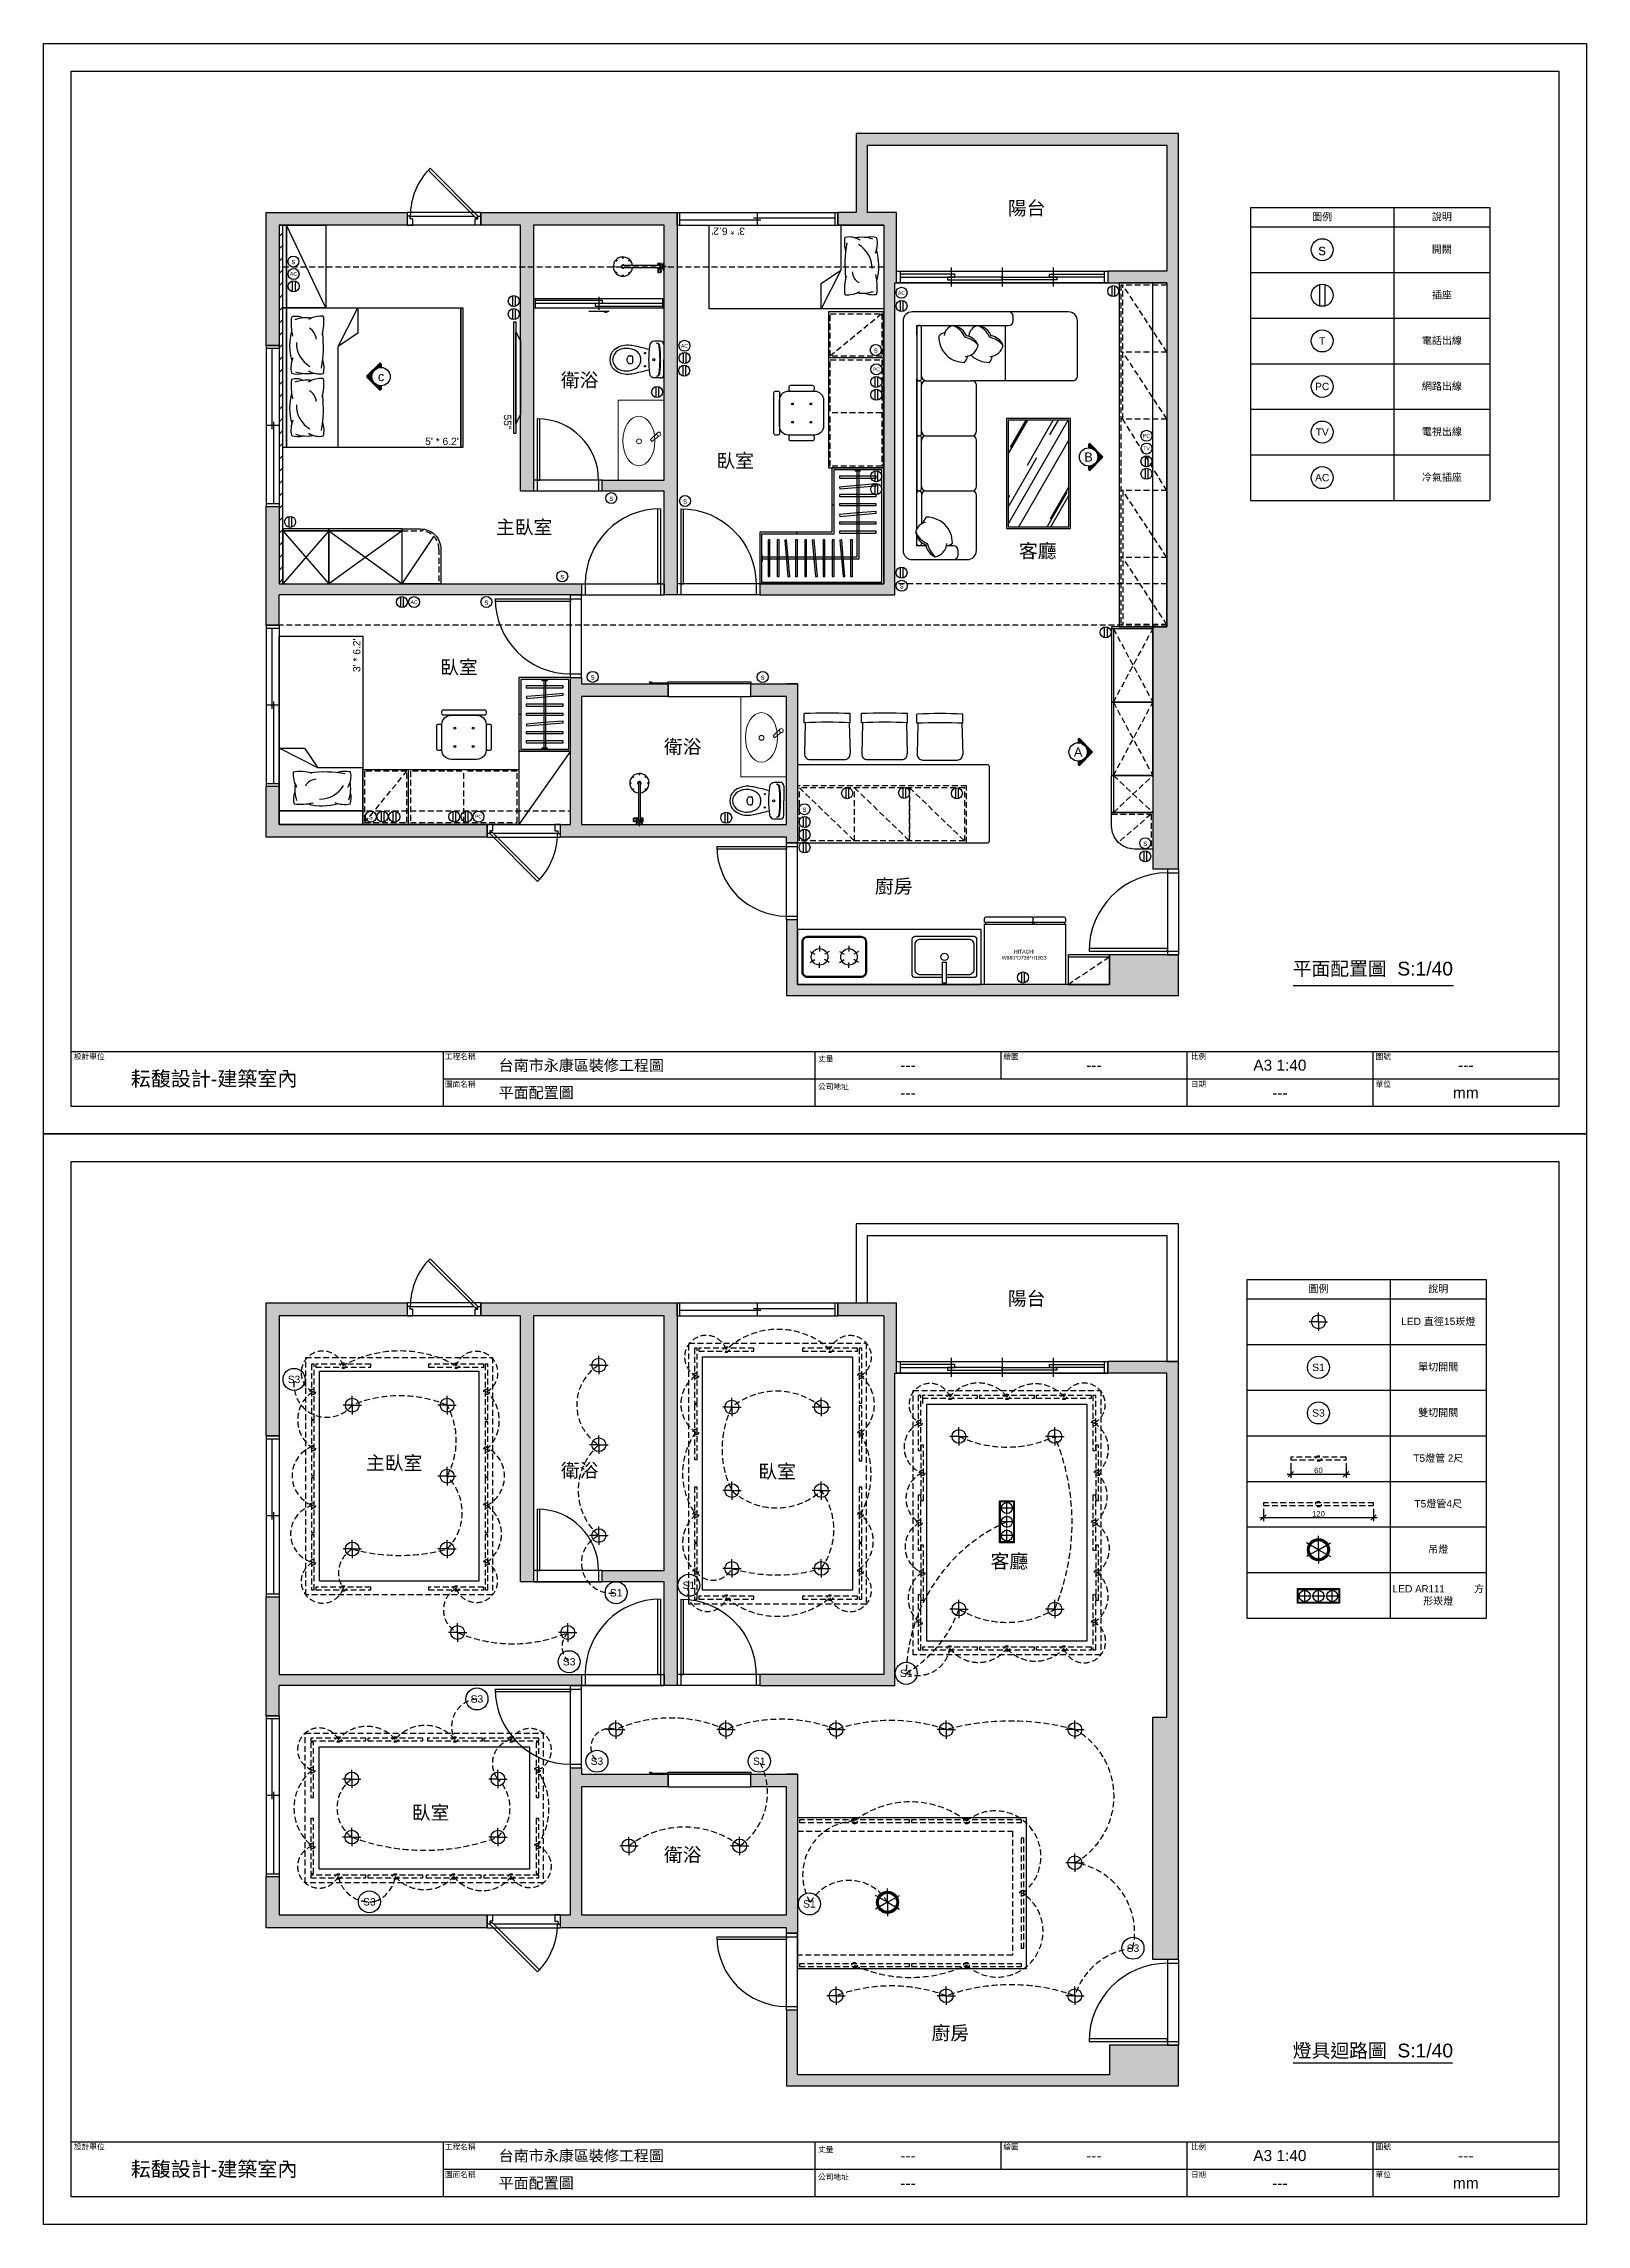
# Model space of a CAD drawing. Header units: millimetres. Extents: x -2628 to 3435, y -3699 to 2704.
# Drawn here: x 18 to 1698, y -2511 to -135 of the extents above; entities that cross this region are included whole.
import ezdxf
from ezdxf.enums import TextEntityAlignment as Align
from ezdxf.lldxf.tags import DXFTag

# ---------------------------------------------------------------- set-up
doc = ezdxf.new("R2010")
doc.units = ezdxf.units.MM
doc.header["$PDMODE"] = 35
doc.linetypes.add('HIDDEN', pattern=[9.525, 6.35, -3.175])
for name, color, linetype in [('02-結構樑', 252, 'HIDDEN'), ('03-結構牆', 253, 'Continuous'), ('04-門線', 94, 'Continuous'), ('05-窗線', 150, 'Continuous'), ('06-傢俱', 6, 'Continuous'), ('08-文字', 7, 'Continuous'), ('10-標註', 140, 'Continuous'), ('11-填充', 8, 'Continuous'), ('12-天花板', 120, 'Continuous'), ('13-線', 40, 'Continuous'), ('14-燈具', 40, 'Continuous'), ('15-板', 3, 'Continuous'), ('圖框', 255, 'Continuous'), ('填充線', 8, 'Continuous')]:
    doc.layers.add(name, color=color, linetype=linetype)
doc.layers.add('不出圖', color=235, linetype='Continuous', plot=False)
doc.styles.get("Standard").update_dxf_attribs({"font": 'arial.ttf'})
tags = doc.linetypes.add('CENTER2', pattern=[28.575, 19.05, -3.175, 3.175, -3.175]).pattern_tags.tags
tags[10:11] = [DXFTag(74, 4), DXFTag(75, 0), DXFTag(340, '0'), DXFTag(46, 0.0), DXFTag(50, 0.0), DXFTag(44, 0.0), DXFTag(45, 0.0)]
tags[8:9] = [DXFTag(74, 4), DXFTag(75, 0), DXFTag(340, '0'), DXFTag(46, 0.0), DXFTag(50, 0.0), DXFTag(44, 0.0), DXFTag(45, 0.0)]
tags[6:7] = [DXFTag(74, 4), DXFTag(75, 0), DXFTag(340, '0'), DXFTag(46, 0.0), DXFTag(50, 0.0), DXFTag(44, 0.0), DXFTag(45, 0.0)]
tags[4:5] = [DXFTag(74, 4), DXFTag(75, 0), DXFTag(340, '0'), DXFTag(46, 0.0), DXFTag(50, 0.0), DXFTag(44, 0.0), DXFTag(45, 0.0)]
doc.dimstyles.new('1倍', dxfattribs={"dimtxt": 6, "dimasz": 6, "dimexe": 4, "dimexo": 3.5, "dimgap": 1, "dimtad": 1, "dimdec": 1, "dimtxsty": 'Standard', "dimblk": 'OBLIQUE', "dimcen": 0.09, "dimdle": 4, "dimclrd": 140, "dimclre": 140, "dimclrt": 140, "dimadec": 0, "dimazin": 0, "dimtfac": 1, "dimtdec": 1, "dimtmove": 0, "dimatfit": 3, "dimfxl": 1, "dimarcsym": 1})

msp = doc.modelspace()

# ---------------------------------------------------------------- texts
at = {"layer": '06-傢俱', "insert": (523.21, -547.28), "char_height": 8, "attachment_point": 5, "rotation": 270}
msp.add_mtext_dynamic_manual_height_columns('\\pxqc;55"', width=23.7157, gutter_width=15, heights=[9.82], dxfattribs=at)
at = {"layer": '08-文字'}
for s, p in [('陽台', (1068.09, -321.71)), ('衛浴', (581.29, -508.98)), ('臥室', (750.62, -596.92)), ('主臥室', (510.59, -669.31)), ('客廳', (1080.12, -695.2)), ('臥室', (449.84, -821.89)), ('衛浴', (693.59, -908.46)), ('廚房', (923.28, -1060.56)), ('陽台', (1068.09, -1509.71)), ('主臥室', (369.09, -1688.96)), ('衛浴', (581.29, -1696.98)), ('臥室', (796.33, -1698.16)), ('客廳', (1049.23, -1795.92)), ('臥室', (418.91, -2069.83)), ('衛浴', (693.59, -2115.72)), ('廚房', (984.95, -2309.88))]:
    msp.add_text(s, height=15, dxfattribs=at).set_placement(p)
for s, p in [('平面配置圖  S:1/40', (1465.54, -1142.9)), ('燈具迴路圖  S:1/40', (1465.61, -2321.3))]:
    msp.add_text(s, height=15, dxfattribs=at).set_placement(p, align=Align.MIDDLE)
at = {"layer": '10-標註'}
msp.add_text('c', height=10, dxfattribs=at).set_placement((385.47, -497.81), align=Align.MIDDLE)
at = {"layer": '10-標註', "char_height": 10, "attachment_point": 5}
for s, insert in [('B', (1155.93, -585.35)), ('A', (1144.61, -906.75))]:
    msp.add_mtext_dynamic_manual_height_columns(s, width=22.3733, gutter_width=50, heights=[0], dxfattribs=dict(at, insert=insert))
at = {"layer": '14-燈具'}
for p in [(290.06, -372.38), (924.24, -468.79), (636.16, -630.19), (716.59, -633.25), (582.76, -715.48), (952.45, -725.67), (500.24, -743.35), (615.97, -824.93), (801.12, -825.12), (846.65, -969.06), (374.39, -977.18), (1217.64, -1006.11)]:
    msp.add_text('s', height=6, dxfattribs=at).set_placement(p, align=Align.MIDDLE)
at = {"layer": '圖框', "color": 7}
for s, p in [('設計單位', (50.94, -1241.52)), ('工程名稱', (454.98, -1241.52)), ('繪圖', (1063.16, -1241.52)), ('比例', (1267.35, -1241.52)), ('圖號', (1468.43, -1241.52)), ('丈量', (861.32, -1244.21)), ('圖面名稱', (454.98, -1271.65)), ('公司地址', (861.32, -1274.34)), ('日期', (1267.35, -1271.65)), ('單位', (1468.43, -1271.65)), ('設計單位', (50.94, -2429.52)), ('工程名稱', (454.98, -2429.52)), ('繪圖', (1063.16, -2429.52)), ('比例', (1267.35, -2429.52)), ('圖號', (1468.43, -2429.52)), ('丈量', (861.32, -2432.21)), ('圖面名稱', (454.98, -2459.65)), ('公司地址', (861.32, -2462.34)), ('日期', (1267.35, -2459.65)), ('單位', (1468.43, -2459.65))]:
    msp.add_text(s, height=6, dxfattribs=at).set_placement(p)
for s, p in [('台南市永康區裝修工程圖', (603.58, -1247.96)), ('---', (959.29, -1247.96)), ('---', (1161.79, -1247.96)), ('A3 1:40', (1364.29, -1247.96)), ('---', (1566.79, -1247.96)), ('平面配置圖', (554.4, -1277.96)), ('---', (959.29, -1277.96)), ('---', (1364.29, -1277.96)), ('mm', (1566.79, -1277.96)), ('台南市永康區裝修工程圖', (603.58, -2435.96)), ('---', (959.29, -2435.96)), ('---', (1161.79, -2435.96)), ('A3 1:40', (1364.29, -2435.96)), ('---', (1566.79, -2435.96)), ('平面配置圖', (554.4, -2465.96)), ('---', (959.29, -2465.96)), ('---', (1364.29, -2465.96)), ('mm', (1566.79, -2465.96))]:
    msp.add_text(s, height=12, dxfattribs=at).set_placement(p, align=Align.MIDDLE)
at = {"layer": '圖框', "color": 7, "char_height": 16, "attachment_point": 5}
for insert in [(203.7, -1263.63), (203.7, -2451.63)]:
    msp.add_mtext_dynamic_manual_height_columns('{\\fPMingLiU|b0|i0|c136|p18;耘馥設計-建築室內}', width=210.6993, gutter_width=18.5, heights=[0], dxfattribs=dict(at, insert=insert))

# ---------------------------------------------------------------- blocks, each defined once
blk = doc.blocks.new('窗2片')
at = {"layer": '05-窗線'}
for p, q in [((0, 0), (0, -175.2)), ((0, 0), (14, 0)), ((14, 0), (14, -175.2)), ((0, -3), (14, -3)), ((6, -3), (6, -91.1)), ((14, -87.1), (0, -87.1)), ((8, -83.1), (8, -172.2)), ((0, -172.2), (14, -172.2)), ((0, -175.2), (14, -175.2))]:
    blk.add_line(p, q, dxfattribs=at)
blk = doc.blocks.new('窗_單開')
at = {"layer": '05-窗線'}
for p, q in [((24.9, 48.1), (77, -4)), ((74.9, -6.1), (22.8, 45.9)), ((80, 0), (0, 0)), ((0, 0), (0, -14)), ((80, 0), (80, -14)), ((80, -14), (1, -14)), ((3, -4), (72.8, -4)), ((77, -4), (74.9, -6.1))]:
    blk.add_line(p, q, dxfattribs=at)
for points in [[(0, -14), (6, -14), (6, -7), (3, -7), (3, -4), (0, -4), (0, -14)], [(80, -14), (74, -14), (74, -7), (77, -7), (77, -4), (80, -4), (80, -14)]]:
    blk.add_lwpolyline(points, dxfattribs=at)
blk.add_arc((77, -4), 73.7, 135, 180, dxfattribs=at)
blk = doc.blocks.new('門_左')
at = {"layer": '04-門線'}
for p, q in [((0, 12), (0, 0)), ((75, 12), (0, 12)), ((75, 0), (0, 0)), ((4, 12), (4, 0)), ((71, 12), (71, 0)), ((75, 0), (75, 12))]:
    blk.add_line(p, q, dxfattribs=at)
blk.add_lwpolyline([(4, 79), (4, 12), (7, 12), (7, 78.9)], dxfattribs=at)
blk.add_arc((4, 12), 67, 360, 90, dxfattribs=at)
blk = doc.blocks.new('門_右')
at = {"layer": '04-門線'}
for p, q in [((-90, 12), (0, 12)), ((-90, 12), (-90, 0)), ((-90, 0), (0, 0)), ((-86, 12), (-86, 0)), ((-4, 12), (-4, 0)), ((0, 12), (0, 0))]:
    blk.add_line(p, q, dxfattribs=at)
blk.add_lwpolyline([(-4, 94), (-4, 12), (-7, 12), (-7, 93.9)], dxfattribs=at)
blk.add_arc((-4, 12), 82, 90, 180, dxfattribs=at)
blk = doc.blocks.new('*U57')
at = {"layer": '14-燈具'}
blk.add_line((0, -5), (0, 5), dxfattribs=at)
blk = doc.blocks.new('*U58')
at = {"layer": '14-燈具', "color": 0, "linetype": 'ByBlock', "lineweight": -2, "transparency": 16777216}
blk.add_blockref('*U57', (3428.2, 265.7), dxfattribs=at)
for p, rotation in [((3423.2, 260.7), 90), ((3428.2, 255.7), 180), ((3433.2, 260.7), 270)]:
    blk.add_blockref('*U57', p, dxfattribs=dict(at, rotation=rotation))
blk = doc.blocks.new('燈_崁燈直徑15')
at = {"layer": '14-燈具'}
blk.add_circle((0, 0), 7.5, dxfattribs=at)
blk.add_blockref('*U58', (-3428.2, -260.7), dxfattribs=at)
blk = doc.blocks.new('門83')
at = {"layer": '04-門線'}
for p, q in [((-12, 0), (0, 0)), ((-12, -83.8), (-12, 0)), ((-12, -4), (0, -4)), ((0, -83.8), (0, 0)), ((-12, -79.8), (0, -79.8)), ((0, -83.8), (-12, -83.8))]:
    blk.add_line(p, q, dxfattribs=at)
blk.add_lwpolyline([(-87.8, -4), (-12, -4), (-12, -7), (-87.7, -7)], dxfattribs=at)
blk.add_arc((-12, -4), 75.8, 180, 270, dxfattribs=at)
blk = doc.blocks.new('門93')
at = {"layer": '04-門線'}
for p, q in [((0, 0), (-12, 0)), ((-12, 0), (-12, -93.3)), ((0, 0), (0, -93.3)), ((-12, -4), (0, -4)), ((-12, -89.3), (0, -89.3)), ((-12, -93.3), (0, -93.3))]:
    blk.add_line(p, q, dxfattribs=at)
blk.add_lwpolyline([(-97.3, -89.3), (-12, -89.3), (-12, -86.3), (-97.2, -86.3)], dxfattribs=at)
blk.add_arc((-12, -89.3), 85.3, 90, 180, dxfattribs=at)
blk = doc.blocks.new('*U84')
at = {"layer": '14-燈具'}
blk.add_line((0, -7.5), (0, 7.5), dxfattribs=at)
blk = doc.blocks.new('*U85')
at = {"layer": '14-燈具', "color": 0, "linetype": 'ByBlock', "lineweight": -2, "transparency": 16777216}
for p, rotation in [((3954.5, 130.7), 59.99999999999999), ((3954.5, 123.2), 120), ((3967.5, 130.7), 299.9999999999999), ((3961, 119.4), 180), ((3967.5, 123.2), 240)]:
    blk.add_blockref('*U84', p, dxfattribs=dict(at, rotation=rotation))
blk.add_blockref('*U84', (3961, 134.4), dxfattribs=at)
blk = doc.blocks.new('吊燈')
at = {"layer": '14-燈具'}
for radius in [12, 11, 10]:
    blk.add_circle((0, 0), radius, dxfattribs=at)
blk.add_blockref('*U85', (-3961, -126.9), dxfattribs=at)
blk = doc.blocks.new('插座')
at = {"layer": '13-線'}
for p, q in [((-3, 11.6), (-3, -11.6)), ((3, 11.6), (3, -11.6))]:
    blk.add_line(p, q, dxfattribs=at)
blk.add_circle((0, 0), 12, dxfattribs=at)
blk = doc.blocks.new('窗230')
at = {"layer": '05-窗線'}
for p, q in [((0, 0), (230, 0)), ((4, 12.5), (4, 0)), ((226, 12.5), (226, 0)), ((230, 12.5), (230, 0))]:
    blk.add_line(p, q, dxfattribs=at)
at = {"layer": '05-窗線', "color": 4}
for p, q in [((59.5, 16.5), (59.5, -4)), ((115, 16.5), (115, -4)), ((170.5, 16.5), (170.5, -4))]:
    blk.add_line(p, q, dxfattribs=at)
at = {"layer": '05-窗線'}
blk.add_lwpolyline([(0, 12.5), (230, 12.5), (230, 0), (0, 0)], close=True, dxfattribs=at)
at = {"layer": '05-窗線', "color": 4}
for points in [[(4, 6.25), (63.5, 6.25), (63.5, 9.25), (4, 9.25), (4, 6.25)], [(55.5, 3.25), (115, 3.25), (115, 6.25), (55.5, 6.25), (55.5, 3.25)], [(174.5, 3.25), (115, 3.25), (115, 6.25), (174.5, 6.25), (174.5, 3.25)], [(226, 6.25), (166.5, 6.25), (166.5, 9.25), (226, 9.25), (226, 6.25)]]:
    blk.add_lwpolyline(points, dxfattribs=at)
blk = doc.blocks.new('燈_t5燈管2尺')
at = {"layer": '14-燈具', "linetype": 'HIDDEN'}
blk.add_lwpolyline([(-30, -1.5), (30, -1.5), (30, 1.5), (-30, 1.5)], close=True, dxfattribs=at)
blk.add_circle((0, 0), 3, dxfattribs=at)
blk = doc.blocks.new('燈_t5燈管4尺')
at = {"layer": '14-燈具', "linetype": 'HIDDEN'}
blk.add_lwpolyline([(-60, -1.5), (60, -1.5), (60, 1.5), (-60, 1.5)], close=True, dxfattribs=at)
blk.add_circle((0, 0), 3, dxfattribs=at)
blk = doc.blocks.new('燈_LEDAR111方形崁燈')
at = {"layer": '14-燈具'}
for p, q in [((-7, 15), (7, 15)), ((-7, 0), (7, 0)), ((0, 22), (0, 8)), ((0, 7), (0, -7)), ((-7, -15), (7, -15)), ((0, -8), (0, -22))]:
    blk.add_line(p, q, dxfattribs=at)
for points in [[(-8, 23), (8, 23), (8, -23), (-8, -23)], [(-7, 22), (7, 22), (7, -22), (-7, -22)]]:
    blk.add_lwpolyline(points, close=True, dxfattribs=at)
for centre in [(0, 15), (0, 0), (0, -15)]:
    blk.add_circle(centre, 6, dxfattribs=at)
blk = doc.blocks.new('線_電視出線')
at = {"layer": '13-線'}
blk.add_circle((0, 0), 12, dxfattribs=at)
blk.add_text('TV', height=8, dxfattribs=at).set_placement((0, 0), align=Align.MIDDLE)
blk = doc.blocks.new('線_網路出線')
at = {"layer": '13-線'}
blk.add_circle((0, 0), 12, dxfattribs=at)
blk.add_text('PC', height=8, dxfattribs=at).set_placement((0, 0), align=Align.MIDDLE)
blk = doc.blocks.new('*U109')
at = {"layer": '13-線'}
blk.add_circle((0, 0), 12, dxfattribs=at)
blk.add_text('AC', height=8, dxfattribs=at).set_placement((0, 0), align=Align.MIDDLE)
blk = doc.blocks.new('床櫃')
at = {"layer": '06-傢俱'}
blk.add_line((47, -90), (4, 0), dxfattribs=at)
for points in [[(0, 0), (4, 0), (4, -90), (0, -90)], [(4, 0), (47, 0), (47, -90), (4, -90)]]:
    blk.add_lwpolyline(points, close=True, dxfattribs=at)
blk = doc.blocks.new('電視')
at = {"layer": '06-傢俱'}
for p, q in [((-5, 50), (0, 40)), ((-5, -50), (-5, 50)), ((0, 40), (0, -40)), ((0, -40), (-5, -50))]:
    blk.add_line(p, q, dxfattribs=at)
blk.add_lwpolyline([(-7.5, 61), (-5, 61), (-5, -61), (-7.5, -61)], close=True, dxfattribs=at)
blk = doc.blocks.new('*U117')
at = {"layer": '06-傢俱'}
for p, q in [((60.1, -42.1), (81.5, 0)), ((81.5, 0), (81.5, -27.7)), ((81.5, -27.7), (60.1, -42.1)), ((60.1, -152), (60.1, -42.1))]:
    blk.add_line(p, q, dxfattribs=at)
for points in [[(0, 0), (4, 0), (4, -152), (0, -152)], [(4, 0), (194, 0), (194, -152), (4, -152)], [(194, 0), (196, 0), (196, -152), (194, -152)]]:
    blk.add_lwpolyline(points, close=True, dxfattribs=at)
for centre, radius, start, end in [((70.3, -17.1), 61.3, 173.2796, 193.0617), ((14.5, -26.6), 17.4, 64.1861, 106.831), ((25.9, -51.7), 40.9, 82.499, 108.131), ((42, -37), 28.1, 85.7796, 120.3407), ((21.9, -34.9), 14.5, 3.7217, 60.9838), ((4.3, -16.3), 40.5, 341.4258, 10.4654), ((69.6, -40.9), 62.2, 165.0075, 195.8596), ((44.2, -38.1), 29.5, 179.2149, 240.102), ((-86.2, -42.3), 130.4, 349.7574, 6.7491), ((39.4, -65.5), 30.6, 158.5341, 190.6005), ((16.1, -49.4), 22.7, 252.5276, 285.0289), ((26.1, -32.9), 38.7, 251.717, 280.4685), ((39.7, -50.2), 21.8, 237.1323, 282.1925), ((14.9, -65.5), 30, 348.3726, 17.5995), ((69.6, -108.9), 62.2, 165.0075, 195.8596), ((70.3, -85.1), 61.3, 173.2796, 193.0617), ((14.5, -94.6), 17.4, 64.1861, 106.831), ((25.9, -119.7), 40.9, 82.499, 108.131), ((42, -105), 28.1, 85.7796, 120.3407), ((21.9, -102.9), 14.5, 3.7217, 60.9838), ((-86.2, -110.3), 130.4, 349.7574, 6.7491), ((4.3, -84.3), 40.5, 341.4258, 10.4654), ((44.2, -106.1), 29.5, 179.2149, 240.102), ((39.4, -133.5), 30.6, 158.5341, 190.6005), ((16.1, -117.4), 22.7, 252.5276, 285.0289), ((26.1, -100.9), 38.7, 251.717, 280.4685), ((39.7, -118.2), 21.8, 237.1323, 282.1925), ((14.9, -133.5), 30, 348.3726, 17.5995)]:
    blk.add_arc(centre, radius, start, end, dxfattribs=at)
at = {"color": 6, "linetype": 'HIDDEN'}
blk.add_text("5' * 6.2'", height=8, dxfattribs=at).set_placement((173.3, -145.4), align=Align.MIDDLE)
blk = doc.blocks.new('*U132')
at = {"layer": '06-傢俱'}
for p, q in [((50, 58), (0, 0)), ((0, 58), (50, 0)), ((130, 58), (50, 0)), ((50, 58), (130, 0)), ((130, 0), (164.4, 51.9))]:
    blk.add_line(p, q, dxfattribs=at)
for points in [[(0, 58), (50, 58), (50, 60), (0, 60)], [(0, 0), (50, 0), (50, 58), (0, 58)], [(50, 58), (130, 58), (130, 60), (50, 60)], [(50, 0), (130, 0), (130, 58), (50, 58)]]:
    blk.add_lwpolyline(points, close=True, dxfattribs=at)
blk.add_lwpolyline([(130, 60), (150, 60, -0.414214), (172, 38), (172, 0), (130, 0)], format="xyb", close=True, dxfattribs=at)
at = {"layer": '06-傢俱', "linetype": 'HIDDEN'}
blk.add_lwpolyline([(130, 58), (150, 58, -0.414214), (170, 38), (170, 0)], format="xyb", dxfattribs=at)
blk = doc.blocks.new('*U73')
at = {"layer": '06-傢俱'}
blk.add_line((0, 3), (0, -3), dxfattribs=at)
blk = doc.blocks.new('*U74')
at = {"layer": '06-傢俱', "color": 0, "linetype": 'ByBlock', "lineweight": -2, "transparency": 16777216}
for p, rotation in [((4082, -58.7), 59.99999999999999), ((4082, -67.7), 120), ((4089.8, -72.2), 180), ((4097.6, -58.7), 299.9999999999999), ((4097.6, -67.7), 240)]:
    blk.add_blockref('*U73', p, dxfattribs=dict(at, rotation=rotation))
blk.add_blockref('*U73', (4089.8, -54.2), dxfattribs=at)
blk = doc.blocks.new('*U75')
at = {"layer": '06-傢俱'}
blk.add_line((0, 3), (0, -3), dxfattribs=at)
blk = doc.blocks.new('*U76')
at = {"layer": '06-傢俱', "color": 0, "linetype": 'ByBlock', "lineweight": -2, "transparency": 16777216}
for p, rotation in [((4082, -58.7), 59.99999999999999), ((4082, -67.7), 120), ((4089.8, -72.2), 180), ((4097.6, -58.7), 299.9999999999999), ((4097.6, -67.7), 240)]:
    blk.add_blockref('*U75', p, dxfattribs=dict(at, rotation=rotation))
blk.add_blockref('*U75', (4089.8, -54.2), dxfattribs=at)
blk = doc.blocks.new('爐子')
at = {"layer": '06-傢俱'}
for points in [[(6, 22.5), (64, 22.5, -0.414214), (70, 16.5), (70, -16.5, -0.414214), (64, -22.5), (6, -22.5, -0.414214), (0, -16.5), (0, 16.5, -0.414214)], [(6, 21.5), (64, 21.5, -0.414214), (69, 16.5), (69, -16.5, -0.414214), (64, -21.5), (6, -21.5, -0.414214), (1, -16.5), (1, 16.5, -0.414214)]]:
    blk.add_lwpolyline(points, format="xyb", close=True, dxfattribs=at)
for centre in [(19, 0), (51, 0)]:
    blk.add_circle(centre, 9, dxfattribs=at)
for name, p in [('*U74', (-4070.8, 63.2)), ('*U76', (-4038.8, 63.2))]:
    blk.add_blockref(name, p, dxfattribs=at)
blk = doc.blocks.new('水槽')
at = {"layer": '06-傢俱'}
for points in [[(33, -22.5), (3, -22.5, -0.414214), (0, -19.5), (0, 19.5, -0.414214), (3, 22.5), (67, 22.5, -0.414214), (70, 19.5), (70, -19.5, -0.414214), (67, -22.5), (37, -22.5)], [(33, -19.5), (9, -19.5, -0.414214), (3, -13.5), (3, 13.5, -0.414214), (9, 19.5), (61, 19.5, -0.414214), (67, 13.5), (67, -13.5, -0.414214), (61, -19.5), (37, -19.5)]]:
    blk.add_lwpolyline(points, format="xyb", dxfattribs=at)
blk.add_lwpolyline([(33, -5.7), (37, -5.7), (37, -28.7), (33, -28.7)], close=True, dxfattribs=at)
blk.add_circle((35, 0), 4, dxfattribs=at)
blk = doc.blocks.new('上下櫃')
at = {"layer": '06-傢俱'}
blk.add_line((-45, 30.2), (0, 30.2), dxfattribs=at)
at = {"layer": '06-傢俱', "linetype": 'HIDDEN'}
blk.add_line((-45, 0), (0, 30.2), dxfattribs=at)
at = {"layer": '06-傢俱'}
blk.add_lwpolyline([(0, 32.2), (-45, 32.2), (-45, 0), (0, 0)], close=True, dxfattribs=at)
blk = doc.blocks.new('冰箱')
at = {"layer": '06-傢俱'}
for p, q in [((0, 67.8), (88, 67.8)), ((0, 65.8), (88, 65.8)), ((1, 67.8), (1, 65.8)), ((52, 67.8), (52, 65.8)), ((54, 67.8), (54, 65.8)), ((87, 67.8), (87, 65.8))]:
    blk.add_line(p, q, dxfattribs=at)
for points in [[(0, 67.8), (0, 71.8, -0.414214), (2, 73.8), (51, 73.8)], [(53, 67.8), (53, 71.8, -0.414214), (55, 73.8), (86, 73.8, -0.414214), (88, 71.8), (88, 67.8)]]:
    blk.add_lwpolyline(points, format="xyb", dxfattribs=at)
blk.add_lwpolyline([(88, 65.8), (88, 0), (0, 0), (0, 65.8)], dxfattribs=at)
blk.add_arc((51, 71.8), 2, 0, 90, dxfattribs=at)
at = {"layer": '06-傢俱', "insert": (17.5, 37.7), "char_height": 4, "attachment_point": 1}
blk.add_mtext_dynamic_manual_height_columns('\\pxqc;HITACHI\\PW880*D738*H1833', width=51.235, gutter_width=20, heights=[11.7], dxfattribs=at)
blk = doc.blocks.new('椅子')
at = {"layer": '06-傢俱'}
for p, q in [((0, -10), (0, 0)), ((1, -10), (0.2, -43.9)), ((49, -10), (49.8, -43.9)), ((50, -10), (50, 0)), ((6.2, -50), (43.8, -50))]:
    blk.add_line(p, q, dxfattribs=at)
for centre, radius, start, end in [((25, -598.1), 598.7, 87.6066, 92.3934), ((25, -608.1), 598.7, 87.6066, 92.3934), ((6.2, -44), 6, 178.5679, 270), ((43.8, -44), 6, 270, 1.4321)]:
    blk.add_arc(centre, radius, start, end, dxfattribs=at)
blk = doc.blocks.new('電視櫃')
at = {"layer": '06-傢俱'}
for p, q in [((-52, 0), (-52, -375)), ((-52, 0), (0, 0)), ((-15.2, -375), (-15.2, 0)), ((0, 0), (0, -2.5)), ((0, -2.5), (0, -39)), ((0, -2.5), (0, -75.5)), ((0, -75.5), (0, -148.5)), ((0, -226.2), (0, -148.5)), ((0, -299.2), (0, -226.2)), ((0, -372.2), (0, -299.2)), ((-52, -375), (0, -375)), ((0, -375), (-52, -375)), ((0, -375), (0, -372.2))]:
    blk.add_line(p, q, dxfattribs=at)
at = {"layer": '06-傢俱', "linetype": 'HIDDEN'}
for p, q in [((0, -2.5), (-50, -2.5)), ((-50, -2.5), (-50, -372.5)), ((-48, -148.5), (-48, -2.5)), ((0, -75.5), (-48, -2.5)), ((0, -75.5), (-50, -75.5)), ((0, -148.5), (-48, -75.5)), ((0, -148.5), (-50, -148.5)), ((0, -226.5), (-48, -148.5)), ((0, -226.5), (-50, -226.5)), ((-48, -226.5), (-48, -372.5)), ((0, -299.2), (-48, -226.5)), ((0, -299.5), (-50, -299.5)), ((0, -372.5), (-48, -299.5)), ((-48, -372.5), (-50, -372.5)), ((0, -372.5), (-48, -372.5))]:
    blk.add_line(p, q, dxfattribs=at)
blk = doc.blocks.new('櫥櫃')
at = {"layer": '06-傢俱'}
for p, q in [((0, 0), (-45, 0)), ((-45, 0), (-45, -2)), ((0, -2), (0, 0)), ((-43, -2), (-43, -202))]:
    blk.add_line(p, q, dxfattribs=at)
at = {"layer": '06-傢俱', "linetype": 'HIDDEN'}
for p, q in [((-43, -2), (0, -82)), ((-43, -82), (0, -2)), ((-43, -82), (0, -162)), ((-43, -162), (0, -82)), ((-43, -162), (0, -202)), ((-43, -202), (0, -162)), ((-45, -204), (-2, -204)), ((-2, -204), (-37.7, -234.7)), ((-2, -204), (-2, -242))]:
    blk.add_line(p, q, dxfattribs=at)
at = {"layer": '06-傢俱'}
for points in [[(0, -2), (-45, -2), (-45, -82), (0, -82)], [(0, -82), (-45, -82), (-45, -162), (0, -162)], [(-45, -162), (0, -162), (0, -162), (-45, -162)], [(-45, -162), (0, -162), (0, -202), (-45, -202)]]:
    blk.add_lwpolyline(points, close=True, dxfattribs=at)
blk.add_lwpolyline([(-45, -202), (0, -202), (0, -242), (-20, -242, -0.414214), (-45, -217)], format="xyb", close=True, dxfattribs=at)
blk = doc.blocks.new('沙發')
at = {"layer": '06-傢俱'}
h = blk.add_hatch(dxfattribs=at)
h.set_pattern_fill('AR-RROOF', color=256, scale=1.5, angle=60)
h.set_pattern_definition([(60, (104.53, -118.116), (8.914, 91.64), [571.5, -76.2, 190.5, -38.1]), (60, (113.37, -64.707), (-62.934, -7.659), [114.3, -12.573, 228.6, -28.575]), (60, (86.009, -85.426), (76.953, 184.3405), [304.8, -53.34, 152.4, -38.1])])
h.paths.add_polyline_path([(170.5, -118.1), (104.5, -118.1), (104.5, -234.1), (170.5, -234.1)])
for p, q in [((170, 0), (0, 0)), ((-10, -10), (-10, -260)), ((5, -15), (105, -15)), ((5, -25.5), (5, -15)), ((5, -17), (5, -73)), ((8, -15), (7, -15)), ((10, -70), (10, -17)), ((97.3, -15), (105, -15)), ((101.1, -15), (101.1, -75)), ((110, -10), (110, -5)), ((180, -70), (180, -10)), ((96.8, -32.7), (96.8, -34.2)), ((5, -60.8), (5, -73)), ((10, -73), (10, -65.8)), ((5, -236.2), (5, -73)), ((5, -77), (5, -133)), ((8, -75), (7, -75)), ((7, -75), (8, -75)), ((10, -133), (10, -77)), ((15, -75), (65, -75)), ((175, -75), (65, -75)), ((70, -130), (70, -80)), ((5, -137), (5, -193)), ((7, -135), (8, -135)), ((7, -135), (8, -135)), ((10, -193), (10, -137)), ((15, -135), (65, -135)), ((70, -124.8), (70, -120.3)), ((70, -190), (70, -140)), ((5, -236.2), (5, -197)), ((7, -195), (8, -195)), ((10, -197), (10, -231.1)), ((15, -195), (65, -195)), ((70, -260), (70, -200)), ((5, -253), (5, -244.5)), ((5, -255), (5, -244.5)), ((14.8, -255), (5, -255)), ((8, -255), (7, -255)), ((10, -251.2), (10, -253)), ((45, -255), (37.3, -255)), ((50, -265), (50, -260)), ((0, -270), (60, -270))]:
    blk.add_line(p, q, dxfattribs=at)
for points in [[(102.5, -236.1), (172.5, -236.1), (172.5, -116.1), (102.5, -116.1)], [(104.5, -234.1), (170.5, -234.1), (170.5, -118.1), (104.5, -118.1)]]:
    blk.add_lwpolyline(points, close=True, dxfattribs=at)
for centre, radius, start, end in [((0, -10), 10, 90, 180), ((7, -17), 2, 90, 180), ((8, -17), 2, 0, 90), ((40.2, -38), 16.2, 106.7793, 134.4945), ((47.6, -27.6), 13, 104.1064, 172.232), ((43, -32), 17, 17.2714, 85.4668), ((36.7, -35.7), 22.1, 21.5683, 69.7406), ((74.5, -27.6), 13, 104.1064, 172.232), ((70, -32), 17, 17.2714, 85.4668), ((63.7, -35.7), 22.1, 21.5683, 69.7406), ((105, -5), 5, 0, 90), ((105, -10), 5, 270, 0), ((170, -10), 10, 0, 90), ((56.7, -27.3), 27.8, 178.285, 270.5789), ((50.4, -56.1), 29.3, 42.7368, 76.3508), ((57, -33.7), 15.1, 272.0672, 350.6072), ((55.6, -43.2), 17.7, 23.3152, 79.3613), ((83.6, -27.3), 27.8, 225.2883, 270.5789), ((77.3, -56.1), 29.3, 42.7368, 76.3508), ((84, -33.7), 15.1, 272.0672, 350.6072), ((82.6, -43.2), 17.7, 23.3152, 79.3613), ((15, -70), 5, 180, 270), ((48.8, -47.3), 11.3, 316.1116, 353.7097), ((75.8, -47.3), 11.3, 316.1116, 353.7097), ((175, -70), 5, 270, 0), ((7, -73), 2, 180, 270), ((7, -77), 2, 90, 180), ((8, -73), 2, 270, 0), ((8, -77), 2, 0, 90), ((15, -80), 5, 90, 180), ((65, -80), 5, 0, 90), ((7, -133), 2, 180, 270), ((7, -137), 2, 90, 180), ((8, -133), 2, 270, 0), ((8, -137), 2, 0, 90), ((15, -130), 5, 180, 270), ((15, -140), 5, 90, 180), ((65, -130), 5, 270, 0), ((65, -140), 5, 0, 90), ((15, -190), 5, 180, 270), ((65, -190), 5, 270, 0), ((7, -193), 2, 180, 270), ((7, -197), 2, 90, 180), ((8, -193), 2, 270, 0), ((8, -197), 2, 0, 90), ((15, -200), 5, 90, 180), ((65, -200), 5, 0, 90), ((16.4, -242.5), 13, 97.768, 165.8936), ((26.8, -235.2), 16.2, 135.5055, 163.2207), ((16, -251.6), 27.8, 359.4211, 91.715), ((0, -260), 10, 180, 270), ((24.5, -231.7), 22.1, 200.2594, 248.4317), ((20.7, -238), 17, 184.5332, 252.7286), ((7, -253), 2, 180, 270), ((8, -253), 2, 270, 0), ((32, -250.6), 17.7, 190.6387, 246.6848), ((44.8, -245.3), 29.3, 193.6492, 227.2632), ((22.5, -251.9), 15.1, 279.3928, 357.9328), ((36, -243.8), 11.3, 276.2903, 313.8884), ((45, -260), 5, 0, 90), ((60, -260), 10, 270, 0), ((45, -265), 5, 270, 0)]:
    blk.add_arc(centre, radius, start, end, dxfattribs=at)
blk = doc.blocks.new('單人床')
at = {"layer": '06-傢俱'}
for p, q in [((46.6, -42.1), (68, 0)), ((68, 0), (68, -27.7)), ((68, -27.7), (46.6, -42.1)), ((46.6, -91), (46.6, -42.1))]:
    blk.add_line(p, q, dxfattribs=at)
blk.add_lwpolyline([(0, 0), (190, 0), (190, -91), (0, -91)], close=True, dxfattribs=at)
for centre, radius, start, end in [((68.3, -23.4), 61.3, 173.2796, 193.0617), ((12.5, -32.8), 17.4, 64.1861, 106.831), ((23.8, -57.9), 40.9, 82.499, 108.131), ((40, -43.3), 28.1, 85.7796, 120.3407), ((2.3, -22.6), 40.5, 341.4258, 10.4654), ((67.5, -47.2), 62.2, 165.0075, 195.8596), ((42.2, -44.4), 29.5, 179.2149, 240.102), ((19.8, -41.2), 14.5, 3.7217, 60.9838), ((-88.2, -48.6), 130.4, 349.7574, 6.7491), ((37.4, -71.7), 30.6, 158.5341, 190.6005), ((12.8, -71.8), 30, 348.3726, 17.5995), ((14.1, -55.7), 22.7, 252.5276, 285.0289), ((24, -39.2), 38.7, 251.717, 280.4685), ((37.6, -56.5), 21.8, 237.1323, 282.1925)]:
    blk.add_arc(centre, radius, start, end, dxfattribs=at)
at = {"layer": '06-傢俱', "color": 6, "linetype": 'HIDDEN'}
blk.add_text("3' * 6.2'", height=8, dxfattribs=at).set_placement((169.3, -84.4), align=Align.MIDDLE)
blk = doc.blocks.new('桌子')
at = {"layer": '06-傢俱', "linetype": 'HIDDEN'}
blk.add_line((60, 58), (60, 2), dxfattribs=at)
at = {"layer": '06-傢俱'}
blk.add_lwpolyline([(120, 60), (0, 60), (0, 0), (120, 0)], close=True, dxfattribs=at)
at = {"layer": '06-傢俱', "linetype": 'HIDDEN'}
blk.add_lwpolyline([(58, 2), (2, 2), (2, 58), (118, 58), (118, 2), (62, 2)], dxfattribs=at)
blk = doc.blocks.new('床矮櫃')
at = {"layer": '06-傢俱', "linetype": 'HIDDEN'}
for p, q in [((2, 58), (48, 58)), ((2, 2), (2, 58)), ((2, 58), (48, 2)), ((48, 58), (48, 2)), ((50, 60), (50, 0)), ((48, 2), (2, 2))]:
    blk.add_line(p, q, dxfattribs=at)
at = {"layer": '06-傢俱'}
blk.add_lwpolyline([(50, 60), (0, 60), (0, 0), (50, 0)], dxfattribs=at)
blk = doc.blocks.new('單人櫃子')
at = {"layer": '06-傢俱', "color": 6}
for p, q in [((-29.2, -3), (-29.2, -77)), ((-27.2, -3), (-27.2, -77)), ((-56.3, -40), (-54.3, -40))]:
    blk.add_line(p, q, dxfattribs=at)
for points in [[(0, 0), (-56.3, 0), (-56.3, -80), (0, -80)], [(-2, -2), (-54.3, -2), (-54.3, -78), (-2, -78)], [(-8.2, -11), (-8.2, -9), (-28.2, -9), (-48.2, -9), (-48.2, -11)], [(-8.1, -19.2), (-8.2, -17.3), (-28.2, -19), (-48.1, -20.7), (-47.9, -22.7)], [(-31.2, -2), (-31.2, -3), (-25.2, -3), (-25.2, -2), (-28.2, -2)], [(-8.2, -31), (-8.2, -29), (-28.2, -29), (-48.2, -29), (-48.2, -31)], [(-8.2, -41), (-8.2, -39), (-28.2, -39), (-48.2, -39), (-48.2, -41)], [(-8.1, -49.2), (-8.2, -47.3), (-28.2, -49), (-48.1, -50.7), (-47.9, -52.7)], [(-8.2, -61), (-8.2, -59), (-28.2, -59), (-48.2, -59), (-48.2, -61)], [(-8.2, -71), (-8.2, -69), (-28.2, -69), (-48.2, -69), (-48.2, -71)], [(-31.2, -77), (-31.2, -78), (-25.2, -78), (-25.2, -77), (-28.2, -77)]]:
    blk.add_lwpolyline(points, close=True, dxfattribs=at)
blk = doc.blocks.new('椅子單人')
at = {"layer": '06-傢俱'}
for points in [[(-22, 30), (22, 30, -0.414214), (24, 28), (24, 26, -0.414214), (22, 24), (-22, 24, -0.414214), (-24, 26), (-24, 28, -0.414214)], [(-14, 24), (14, 24, -0.414214), (24, 14), (24, -14, -0.414214), (14, -24), (-14, -24, -0.414214), (-24, -14), (-24, 14, -0.414214)], [(-26, 14), (-28, 14, 0.414214), (-30, 12), (-30, -12, 0.414214), (-28, -14), (-26, -14, 0.414214), (-24, -12), (-24, 12, 0.414214)], [(28, 14), (26, 14, 0.414214), (24, 12), (24, -12, 0.414214), (26, -14), (28, -14, 0.414214), (30, -12), (30, 12, 0.414214)]]:
    blk.add_lwpolyline(points, format="xyb", close=True, dxfattribs=at)
for centre in [(-10, 10), (10, 10), (-10, -10), (10, -10)]:
    blk.add_circle(centre, 1, dxfattribs=at)
blk = doc.blocks.new('浴室門')
at = {"layer": '04-門線'}
for p, q in [((2, 0), (2, -10)), ((71.2, 2), (71.2, -12)), ((140.4, 0), (140.4, -10)), ((2, -5), (140.4, -5)), ((60.2, -13.4), (82.2, -13.4)), ((82.2, -13.4), (78, -15.4)), ((78, -15.4), (78, -13.4))]:
    blk.add_line(p, q, dxfattribs=at)
for points in [[(0, -10), (142.4, -10), (142.4, 0), (0, 0), (0, -10)], [(75.2, -5), (75.2, -2), (2, -2)], [(67.2, -5), (67.2, -8), (140.4, -8)], [(69.2, -5), (73.2, -5)], [(142.4, -7), (142.4, -5)]]:
    blk.add_lwpolyline(points, dxfattribs=at)
blk = doc.blocks.new('馬桶')
at = {"layer": '06-傢俱', "color": 6}
for p, q in [((0, 0.615), (0, 0.543)), ((0.04, 0.655), (0.223, 0.655)), ((0.223, 0.615), (0.211, 0.615)), ((0.405, 0.655), (0.223, 0.655)), ((0.223, 0.615), (0.234, 0.615)), ((0.445, 0.615), (0.445, 0.543)), ((0.175, 0.242), (0.175, 0.262)), ((0.271, 0.242), (0.271, 0.262))]:
    blk.add_line(p, q, dxfattribs=at)
for centre, radius in [((0.223, 0.533), 0.0135), ((0.223, 0.533), 0.0135), ((0.143, 0.425), 0.0075), ((0.303, 0.425), 0.0075)]:
    blk.add_circle(centre, radius, dxfattribs=at)
for centre, radius, start, end in [((0.04, 0.615), 0.04, 90, 180), ((0.064, 0.543), 0.064, 180, 263.2069), ((0.063, 0.566), 0.04, 96.2719, 180), ((0.062, 0.559), 0.04, 96.2141, 169.7572), ((0.223, -0.885), 1.493, 90, 96.3306), ((0.223, -0.885), 1.5, 90, 96.2719), ((0.223, -0.885), 1.5, 83.7281, 90), ((0.223, -0.885), 1.493, 83.6694, 90), ((0.382, 0.566), 0.04, 0, 83.7281), ((0.383, 0.559), 0.04, 10.2428, 83.7859), ((0.381, 0.543), 0.064, 276.7931, 0), ((0.405, 0.615), 0.04, 0, 90), ((0.646, 0.179), 0.6, 167.7093, 175.6206), ((0.223, 1.874), 1.404, 263.2069, 270), ((2.509, -0.195), 2.5, 164.456, 168.4256), ((0.335, 0.197), 0.25, 152.5973, 168.3805), ((0.216, 0.259), 0.116, 96.2419, 152.5973), ((0.19, 0.262), 0.015, 96.6492, 180), ((0.223, -0.021), 0.3, 90, 96.6492), ((0.223, 0.195), 0.18, 90, 96.2419), ((0.223, 1.874), 1.404, 270, 276.7931), ((0.223, 0.195), 0.18, 83.7581, 90), ((0.223, -0.021), 0.3, 83.3508, 90), ((0.23, 0.259), 0.116, 27.4027, 83.7581), ((0.256, 0.262), 0.015, 0, 83.3508), ((0.11, 0.197), 0.25, 11.6195, 27.4027), ((-2.064, -0.195), 2.5, 11.5744, 15.544), ((-0.201, 0.179), 0.6, 4.3794, 12.2907), ((0.307, 0.215), 0.26, 177.6972, 218.7131), ((0.302, 0.204), 0.216, 168.3805, 209.1161), ((0.223, 0.16), 0.16, 222.4362, 270), ((0.223, 0.16), 0.126, 209.1161, 270), ((0.205, 0.242), 0.03, 180, 233.1301), ((0.223, 0.266), 0.06, 233.1301, 270), ((0.223, 0.266), 0.06, 270, 306.8699), ((0.223, 0.16), 0.126, 270, 330.8839), ((0.223, 0.16), 0.16, 270, 317.5638), ((0.241, 0.242), 0.03, 306.8699, 0), ((0.144, 0.204), 0.216, 330.8839, 11.6195), ((0.138, 0.215), 0.26, 321.2869, 2.3028)]:
    blk.add_arc(centre, radius, start, end, dxfattribs=at)
blk = doc.blocks.new('洗手台')
at = {"layer": '06-傢俱', "color": 6, "lineweight": 5}
for p, q in [((0, 0.466), (0.817, 0.466)), ((0, 0), (0, 0.466)), ((0.817, 0.466), (0.817, 0)), ((0.817, 0.466), (0.817, 0.076)), ((0.4, 0.329), (0.332, 0.398)), ((0.366, 0.413), (0.421, 0.342)), ((0.421, 0.342), (0.4, 0.329)), ((0.817, 0), (0, 0))]:
    blk.add_line(p, q, dxfattribs=at)
for centre, radius in [((0.346, 0.413), 0.0201), ((0.42, 0.211), 0.0251)]:
    blk.add_circle(centre, radius, dxfattribs=at)
blk.add_ellipse((0.416, 0.21), major_axis=(-0.253, 0), ratio=0.646622, dxfattribs=at)
blk = doc.blocks.new('23')
at = {"linetype": 'Continuous'}
for p, q in [((12572, 14751), (12550, 14751)), ((12550, 14715), (12550, 14750)), ((12624, 14783), (12554, 14783)), ((12554, 14783), (12554, 14769)), ((12555, 14768), (12624, 14768)), ((12572, 14751), (12572, 14715)), ((12573, 14745), (12572, 14745)), ((12573, 14768), (12573, 14718)), ((12573, 14715), (12573, 14751)), ((12573, 14751), (12573, 14751)), ((12578, 14733), (12578, 14692)), ((12587, 14763), (12588, 14765)), ((12588, 14762), (12587, 14763)), ((12587, 14744), (12591, 14744)), ((12587, 14744), (12592, 14744)), ((12587, 14744), (12587, 14744)), ((12587, 14744), (12587, 14744)), ((12587, 14744), (12587, 14744)), ((12588, 14765), (12590, 14765)), ((12590, 14762), (12588, 14762)), ((12590, 14765), (12591, 14763)), ((12591, 14763), (12590, 14762)), ((12592, 14744), (12591, 14744)), ((12591, 14744), (12591, 14744)), ((12592, 14744), (12592, 14744)), ((12600, 14692), (12600, 14733)), ((12605, 14718), (12605, 14768)), ((12605, 14715), (12605, 14751)), ((12605, 14751), (12605, 14751)), ((12606, 14746), (12605, 14746)), ((12606, 14715), (12606, 14751)), ((12651, 14751), (12606, 14751)), ((12625, 14769), (12625, 14783)), ((12651, 14741), (12651, 14741)), ((12652, 14750), (12652, 14745)), ((12652, 14742), (12652, 14745)), ((12550, 14715), (12572, 14715)), ((12572, 14721), (12573, 14721)), ((12573, 14718), (12573, 14710)), ((12573, 14715), (12573, 14715)), ((12574, 14718), (12578, 14718)), ((12578, 14692), (12578, 14373)), ((12600, 14718), (12605, 14718)), ((12600, 14373), (12600, 14692)), ((12605, 14720), (12606, 14720)), ((12605, 14710), (12605, 14718)), ((12605, 14715), (12605, 14715)), ((12606, 14715), (12651, 14715)), ((12630, 14719), (12630, 14718)), ((12630, 14718), (12630, 14718)), ((12632, 14718), (12632, 14717)), ((12634, 14717), (12634, 14717)), ((12636, 14717), (12636, 14717)), ((12636, 14717), (12636, 14716)), ((12638, 14716), (12638, 14717)), ((12639, 14717), (12639, 14717)), ((12640, 14717), (12640, 14717)), ((12642, 14717), (12642, 14718)), ((12643, 14718), (12643, 14718)), ((12644, 14718), (12644, 14719)), ((12645, 14719), (12645, 14719)), ((12651, 14724), (12651, 14724)), ((12652, 14721), (12652, 14724)), ((12652, 14721), (12652, 14716)), ((12492, 14333), (12492, 14332)), ((12493, 14333), (12492, 14333)), ((12492, 14332), (12493, 14332)), ((12493, 14337), (12493, 14333)), ((12494, 14334), (12493, 14334)), ((12493, 14334), (12494, 14334)), ((12493, 14333), (12493, 14332)), ((12493, 14332), (12494, 14332)), ((12493, 14332), (12493, 14329)), ((12494, 14332), (12493, 14332)), ((12494, 14333), (12494, 14337)), ((12496, 14333), (12494, 14333)), ((12494, 14332), (12496, 14332)), ((12494, 14329), (12494, 14332)), ((12495, 14332), (12495, 14333)), ((12496, 14332), (12496, 14333)), ((12519, 14397), (12522, 14400)), ((12521, 14400), (12519, 14398)), ((12519, 14268), (12521, 14265)), ((12522, 14266), (12519, 14268)), ((12521, 14402), (12520, 14401)), ((12521, 14402), (12520, 14401)), ((12520, 14401), (12521, 14400)), ((12520, 14400), (12521, 14399)), ((12521, 14399), (12520, 14400)), ((12521, 14267), (12520, 14266)), ((12520, 14266), (12521, 14267)), ((12520, 14265), (12521, 14264)), ((12521, 14265), (12520, 14264)), ((12520, 14264), (12521, 14264)), ((12522, 14401), (12521, 14402)), ((12521, 14264), (12522, 14265)), ((12524, 14403), (12522, 14401)), ((12522, 14400), (12525, 14403)), ((12523, 14401), (12522, 14402)), ((12522, 14402), (12523, 14401)), ((12522, 14400), (12523, 14399)), ((12523, 14399), (12522, 14400)), ((12522, 14399), (12523, 14400)), ((12523, 14267), (12522, 14266)), ((12523, 14266), (12522, 14267)), ((12522, 14265), (12523, 14266)), ((12525, 14263), (12522, 14265)), ((12522, 14264), (12523, 14265)), ((12522, 14265), (12524, 14262)), ((12523, 14265), (12522, 14264)), ((12523, 14399), (12523, 14399)), ((12523, 14266), (12523, 14267)), ((12573, 14341), (12573, 14336)), ((12573, 14336), (12573, 14330)), ((12573, 14330), (12573, 14325)), ((12578, 14373), (12578, 14333)), ((12585, 14321), (12583, 14321)), ((12585, 14321), (12594, 14321)), ((12595, 14321), (12594, 14321)), ((12600, 14333), (12600, 14373)), ((12605, 14336), (12605, 14341)), ((12605, 14336), (12605, 14330)), ((12605, 14325), (12605, 14330)), ((12654, 14403), (12656, 14400)), ((12657, 14401), (12654, 14403)), ((12654, 14262), (12657, 14265)), ((12656, 14265), (12654, 14263)), ((12655, 14401), (12656, 14402)), ((12656, 14400), (12655, 14399)), ((12655, 14399), (12656, 14399)), ((12656, 14267), (12655, 14266)), ((12655, 14266), (12656, 14265)), ((12656, 14264), (12655, 14265)), ((12656, 14402), (12656, 14401)), ((12656, 14399), (12657, 14400)), ((12656, 14400), (12656, 14399)), ((12657, 14266), (12656, 14267)), ((12656, 14267), (12656, 14266)), ((12656, 14265), (12656, 14264)), ((12658, 14402), (12657, 14401)), ((12658, 14401), (12657, 14402)), ((12657, 14400), (12658, 14401)), ((12657, 14399), (12658, 14400)), ((12660, 14398), (12657, 14400)), ((12657, 14400), (12659, 14397)), ((12658, 14400), (12657, 14399)), ((12659, 14268), (12657, 14266)), ((12657, 14265), (12660, 14268)), ((12658, 14266), (12657, 14267)), ((12657, 14267), (12658, 14266)), ((12658, 14264), (12657, 14265)), ((12657, 14264), (12658, 14265)), ((12657, 14265), (12658, 14264)), ((12658, 14401), (12658, 14402)), ((12658, 14264), (12658, 14264)), ((12684, 14333), (12683, 14333)), ((12683, 14333), (12683, 14332)), ((12683, 14332), (12684, 14332)), ((12684, 14337), (12684, 14333)), ((12685, 14334), (12684, 14334)), ((12684, 14334), (12685, 14334)), ((12684, 14333), (12684, 14332)), ((12684, 14332), (12685, 14332)), ((12684, 14332), (12684, 14329)), ((12685, 14332), (12684, 14332)), ((12685, 14333), (12685, 14337)), ((12687, 14333), (12685, 14333)), ((12685, 14329), (12685, 14332)), ((12685, 14332), (12687, 14332)), ((12686, 14332), (12686, 14333)), ((12687, 14332), (12687, 14333)), ((12589, 14238), (12585, 14238)), ((12585, 14237), (12589, 14237)), ((12588, 14238), (12588, 14237)), ((12588, 14237), (12588, 14238)), ((12590, 14239), (12589, 14239)), ((12589, 14239), (12589, 14238)), ((12590, 14239), (12589, 14239)), ((12589, 14237), (12589, 14235)), ((12589, 14236), (12590, 14236)), ((12589, 14235), (12590, 14235)), ((12590, 14238), (12590, 14239)), ((12593, 14238), (12590, 14238)), ((12590, 14237), (12590, 14238)), ((12590, 14238), (12590, 14237)), ((12590, 14237), (12593, 14237)), ((12590, 14235), (12590, 14237))]:
    blk.add_line(p, q, dxfattribs=at)
at = {"linetype": 'CENTER2'}
for p, q in [((12609, 14783), (12569, 14783)), ((12589, 14803), (12589, 14763))]:
    blk.add_line(p, q, dxfattribs=at)
at = {"linetype": 'Continuous'}
for centre, radius in [((12561, 14733), 5.1), ((12561, 14733), 5), ((12589, 14763), 2.46), ((12589, 14763), 1.8), ((12637, 14733), 16), ((12637, 14733), 15.3), ((12637, 14733), 15.2), ((12494, 14333), 3.77), ((12522, 14400), 3.77), ((12522, 14265), 3.77), ((12657, 14400), 3.77), ((12657, 14265), 3.77), ((12685, 14333), 3.77), ((12589, 14237), 3.77)]:
    blk.add_circle(centre, radius, dxfattribs=at)
for centre, radius, start, end in [((12550, 14750), 0.5, 90, 180), ((12554, 14783), 0.2, 90, 180), ((12555, 14769), 1, 180, 270), ((12572, 14751), 0.2, 0, 90), ((12589, 14733), 11.3, 102.8009, 192.9045), ((12589, 14733), 11, 0, 180), ((12589, 14763), 3, 255, 195), ((12589, 14763), 2.5, 149.2603, 210.8108), ((12589, 14763), 2.5, 0, 19.3146), ((12589, 14763), 2.5, 330.5025, 0), ((12589, 14733), 11.3, 0, 77.2162), ((12589, 14733), 11.3, 347.1807, 0), ((12624, 14783), 0.2, 0, 90), ((12624, 14769), 1, 270, 0), ((12651, 14750), 0.8, 0, 90), ((12651, 14742), 0.8, 270, 0), ((12550, 14715), 0.5, 180, 270), ((12572, 14715), 0.2, 270, 0), ((12574, 14718), 0.2, 180, 270), ((12574, 14718), 0.2, 90, 180), ((12574, 14710), 0.2, 180, 262.9118), ((12589, 14834), 125, 262.9118, 264.9514), ((12589, 14834), 125, 275.0486, 277.0882), ((12604, 14718), 0.2, 0, 90), ((12605, 14718), 0.2, 270, 0), ((12604, 14710), 0.2, 277.0882, 0), ((12630, 14718), 0.5, 180.0171, 245.8523), ((12637, 14733), 17, 246.6748, 248.642), ((12637, 14733), 16.3, 251.4029, 260.45), ((12637, 14733), 17, 253.8248, 258.9605), ((12635, 14723), 6.52, 254.9913, 264.3574), ((12634, 14717), 0.424, 282.9312, 360), ((12637, 14733), 17, 260.7281, 265.7607), ((12636, 14722), 6.42, 262.3904, 271.1481), ((12637, 14733), 17, 267.5002, 272.5025), ((12636, 14723), 6.9, 270.5306, 270.8322), ((12636, 14716), 0.472, 288.2811, 298.5261), ((12638, 14716), 0.296, 245.7309, 276.446), ((12638, 14716), 0.472, 241.4739, 251.7189), ((12638, 14723), 6.9, 269.1678, 277.3385), ((12638, 14722), 6.42, 268.8519, 269.2212), ((12638, 14716), 0.532, 272.4997, 360), ((12637, 14733), 17, 276.6843, 279.2719), ((12637, 14733), 16.3, 279.55, 288.5971), ((12637, 14733), 17, 281.0395, 286.1752), ((12640, 14717), 0.424, 180, 257.0688), ((12640, 14717), 0.318, 253.3309, 282.3461), ((12640, 14723), 6.56, 275.6813, 284.9937), ((12640, 14723), 6.52, 275.6426, 275.8905), ((12637, 14733), 17, 291.3564, 293.3252), ((12637, 14733), 17, 291.3564, 293.3252), ((12637, 14733), 17, 291.3564, 293.3252), ((12637, 14733), 17, 291.3564, 293.3252), ((12651, 14724), 0.8, 0, 90), ((12651, 14716), 0.8, 270, 0), ((12589, 14333), 105, 96.0134, 0), ((12589, 14333), 105, 96.0163, 0), ((12494, 14333), 3.75, 97.6623, 262.3377), ((12494, 14333), 2.95, 80.2417, 99.7583), ((12494, 14333), 2.95, 260.2417, 279.7583), ((12494, 14333), 3.75, 277.6623, 82.3377), ((12522, 14400), 3.75, 52.6623, 217.3377), ((12522, 14265), 3.75, 142.6623, 307.3377), ((12522, 14400), 3.75, 232.6623, 37.3377), ((12522, 14400), 2.95, 215.2417, 234.7583), ((12522, 14265), 3.75, 322.6623, 127.3377), ((12522, 14265), 2.95, 125.2417, 144.7583), ((12522, 14400), 2.95, 35.2417, 54.7583), ((12522, 14265), 2.95, 305.2417, 324.7583), ((12589, 14333), 18.1, 127.3052, 0), ((12589, 14333), 18, 156.4435, 203.5565), ((12589, 14333), 18, 127.6699, 156.4435), ((12589, 14333), 16.4, 132.2443, 167.9269), ((12579, 14338), 6.74, 149.0142, 158.6471), ((12589, 14333), 16.4, 192.0731, 347.9269), ((12589, 14333), 18, 203.5565, 336.4435), ((12579, 14328), 7.29, 201.7179, 210.6195), ((12589, 14333), 14.7, 138.4433, 0), ((12589, 14333), 13.5, 144.5691, 0), ((12589, 14333), 13.3, 145.7987, 244.4562), ((12589, 14333), 11, 180, 0), ((12589, 14333), 13.3, 295.5438, 34.2013), ((12589, 14333), 105, 0, 83.9866), ((12589, 14333), 105, 0, 83.9837), ((12589, 14333), 18.1, 0, 52.6948), ((12589, 14333), 18, 23.5565, 52.3301), ((12589, 14333), 16.4, 12.0731, 47.7557), ((12589, 14333), 14.7, 0, 41.5567), ((12589, 14333), 13.5, 0, 35.4309), ((12599, 14337), 7.29, 21.7179, 30.6195), ((12599, 14328), 6.74, 329.0149, 338.6478), ((12589, 14333), 18, 336.4435, 23.5565), ((12657, 14400), 3.75, 142.6623, 307.3377), ((12657, 14265), 3.75, 52.6623, 217.3377), ((12657, 14400), 3.75, 322.6623, 127.3377), ((12657, 14400), 2.95, 125.2417, 144.7583), ((12657, 14265), 3.75, 232.6623, 37.3377), ((12657, 14265), 2.95, 215.2417, 234.7583), ((12657, 14400), 2.95, 305.2417, 324.7583), ((12657, 14265), 2.95, 35.2417, 54.7583), ((12685, 14333), 3.75, 97.6623, 262.3377), ((12685, 14333), 2.95, 80.2417, 99.7583), ((12685, 14333), 2.95, 260.2417, 279.7583), ((12685, 14333), 3.75, 277.6623, 82.3377), ((12589, 14237), 3.75, 7.6623, 172.3377), ((12589, 14237), 3.75, 187.6623, 352.3377), ((12589, 14237), 2.95, 170.2417, 189.7583), ((12589, 14237), 2.95, 350.2417, 9.7583)]:
    blk.add_arc(centre, radius, start, end, dxfattribs=at)
for points, knots in [([(12592, 14763), (12592, 14763), (12592, 14762), (12591, 14761), (12590, 14760), (12589, 14760), (12588, 14760), (12587, 14761), (12586, 14762), (12586, 14763), (12586, 14764), (12587, 14765), (12588, 14766), (12589, 14766), (12590, 14766), (12591, 14765), (12592, 14764), (12592, 14764), (12592, 14763)], [0, 0, 0, 0, 0.061717, 0.123944, 0.186782, 0.250021, 0.31327, 0.376083, 0.438339, 0.500151, 0.561816, 0.623959, 0.686808, 0.750105, 0.813395, 0.876226, 0.938353, 1, 1, 1, 1]), ([(12630, 14718), (12630, 14718), (12630, 14718), (12630, 14718), (12630, 14717), (12630, 14717), (12631, 14717)], [0, 0, 0, 0, 0.244635, 0.5, 0.755365, 1, 1, 1, 1]), ([(12631, 14717), (12631, 14717), (12631, 14717), (12631, 14717), (12632, 14717), (12632, 14717), (12632, 14717), (12632, 14717), (12632, 14717), (12632, 14717)], [0, 0, 0, 0, 0.0976423, 0.2005896, 0.3062547, 0.4131645, 0.5357573, 0.682265, 0.7644782, 0.7644782, 0.7644782, 0.7644782]), ([(12632, 14717), (12632, 14717), (12632, 14717), (12632, 14717), (12632, 14717), (12632, 14717), (12633, 14717)], [0, 0, 0, 0, 0.243401, 0.5, 0.756599, 1, 1, 1, 1]), ([(12634, 14716), (12634, 14716), (12634, 14716), (12634, 14716), (12634, 14716)], [0.6476392, 0.6476392, 0.6476392, 0.6476392, 0.7579179, 1, 1, 1, 1]), ([(12636, 14716), (12636, 14716), (12636, 14716), (12636, 14716), (12636, 14716), (12636, 14716), (12636, 14716)], [0, 0, 0, 0, 0.240664, 0.5, 0.759336, 1, 1, 1, 1]), ([(12640, 14716), (12640, 14716), (12640, 14716), (12640, 14716), (12640, 14716)], [0, 0, 0, 0, 0.2420821, 0.3523608, 0.3523608, 0.3523608, 0.3523608]), ([(12642, 14717), (12642, 14717), (12642, 14717), (12643, 14717), (12643, 14717), (12643, 14717), (12643, 14717), (12643, 14717), (12643, 14717), (12643, 14717)], [0.2341512, 0.2341512, 0.2341512, 0.2341512, 0.3199573, 0.4662754, 0.5919189, 0.7019131, 0.8073592, 0.9086228, 1, 1, 1, 1]), ([(12642, 14717), (12642, 14717), (12642, 14717), (12642, 14717), (12642, 14717), (12642, 14717), (12642, 14717)], [0, 0, 0, 0, 0.243401, 0.5, 0.756599, 1, 1, 1, 1]), ([(12644, 14717), (12644, 14717), (12644, 14717), (12644, 14718), (12644, 14718), (12644, 14718), (12644, 14718)], [0, 0, 0, 0, 0.244635, 0.5, 0.755365, 1, 1, 1, 1])]:
    blk.add_open_spline(points, degree=3, knots=knots, dxfattribs=at)
blk = doc.blocks.new('蓮蓬頭')
blk.add_blockref('23', (-12589, -14783))
blk = doc.blocks.new('燈光單切開關')
at = {"layer": '13-線'}
blk.add_circle((0, 0), 12, dxfattribs=at)
blk.add_text('S1', height=8, dxfattribs=at).set_placement((0, 0), align=Align.MIDDLE)
blk = doc.blocks.new('燈光雙切開關')
at = {"layer": '13-線'}
blk.add_circle((0, 0), 12, dxfattribs=at)
blk.add_text('S3', height=8, dxfattribs=at).set_placement((0, 0), align=Align.MIDDLE)
blk = doc.blocks.new('*T212')
at = {"layer": '08-文字', "color": 0, "linetype": 'ByBlock', "lineweight": -2, "transparency": 16777216}
for p, q in [((0, 0), (260.7, 0)), ((0, 0), (0, -368.9)), ((156.3, 0), (156.3, -368.9)), ((260.7, 0), (260.7, -368.9)), ((0, -21.2), (260.7, -21.2)), ((0, -70.9), (260.7, -70.9)), ((0, -120.6), (260.7, -120.6)), ((0, -170.3), (260.7, -170.3)), ((0, -219.9), (260.7, -219.9)), ((0, -269.6), (260.7, -269.6)), ((0, -319.3), (260.7, -319.3)), ((0, -368.9), (260.7, -368.9))]:
    blk.add_line(p, q, dxfattribs=at)
at = {"layer": '08-文字', "color": 0, "transparency": 16777216}
for name, p in [('燈_崁燈直徑15', (78.1, -46.1)), ('燈光單切開關', (78.1, -95.7)), ('燈光雙切開關', (78.1, -145.4)), ('燈_t5燈管2尺', (78.1, -195.1)), ('燈_t5燈管4尺', (78.1, -244.8)), ('吊燈', (78.1, -294.4))]:
    blk.add_blockref(name, p, dxfattribs=at)
at = {"layer": '08-文字', "color": 0, "transparency": 16777216, "rotation": 90}
blk.add_blockref('燈_LEDAR111方形崁燈', (78.1, -344.8), dxfattribs=at)
at = {"layer": '08-文字', "color": 0, "transparency": 16777216, "char_height": 8, "attachment_point": 5}
for s, insert, width in [('{\\fPMingLiU|b0|i0|c136|p18;圖例}', (78.1, -10.6), 153.266), ('{\\fPMingLiU|b0|i0|c136|p18;說明}', (208.5, -10.6), 101.386), ('LED{\\fArial|b0|i0|c136|p34; \\fPMingLiU|b0|i0|c136|p18;直徑}15{\\fPMingLiU|b0|i0|c136|p18;崁燈}', (208.5, -46.1), 101.386), ('{\\fPMingLiU|b0|i0|c136|p18;單切開關}', (208.5, -95.7), 101.386), ('{\\fPMingLiU|b0|i0|c136|p18;雙切開關}', (208.5, -145.4), 101.386), ('T5{\\fPMingLiU|b0|i0|c136|p18;燈管 2尺}', (208.5, -195.1), 101.386), ('T5{\\fPMingLiU|b0|i0|c136|p18;燈管}4{\\fPMingLiU|b0|i0|c136|p18;尺}', (208.5, -244.8), 101.386), ('{\\fPMingLiU|b0|i0|c136|p18;吊燈}', (208.5, -294.4), 101.386), ('LED{\\fArial|b0|i0|c136|p34; \\fPMingLiU|b0|i0|c136|p18;AR111           方形崁燈}', (208.5, -344.1), 101.386)]:
    blk.add_mtext(s, dxfattribs=dict(at, insert=insert, width=width))
blk = doc.blocks.new('_Oblique')
at = {"color": 0, "linetype": 'ByBlock', "lineweight": -2}
blk.add_line((-0.5, -0.5), (0.5, 0.5), dxfattribs=at)
blk = doc.blocks.new('*D213')
at = {"layer": '08-文字', "color": 140, "lineweight": -2, "transparency": 16777216}
for p, q in [((1376.3, -1681.6), (1376.3, -1697.6)), ((1436.3, -1681.6), (1436.3, -1697.6)), ((1372.3, -1693.6), (1440.3, -1693.6))]:
    blk.add_line(p, q, dxfattribs=at)
at = {"layer": 'Defpoints', "color": 0, "transparency": 16777216}
for p in [(1376.3, -1678.1), (1436.3, -1678.1), (1436.3, -1693.6)]:
    blk.add_point(p, dxfattribs=at)
at = {"layer": '08-文字', "color": 140, "lineweight": -2, "transparency": 16777216, "xscale": 6, "yscale": 6, "zscale": 6, "rotation": 180}
blk.add_blockref('_Oblique', (1376.3, -1693.6), dxfattribs=at)
at = {"layer": '08-文字', "color": 140, "lineweight": -2, "transparency": 16777216, "xscale": 6, "yscale": 6, "zscale": 6}
blk.add_blockref('_Oblique', (1436.3, -1693.6), dxfattribs=at)
at = {"layer": '08-文字', "color": 140, "transparency": 16777216, "insert": (1406.3, -1689.5), "char_height": 6, "attachment_point": 5}
blk.add_mtext('60', dxfattribs=at)
blk = doc.blocks.new('*D214')
at = {"layer": '08-文字', "color": 140, "lineweight": -2, "transparency": 16777216}
for p, q in [((1346.3, -1731.3), (1346.3, -1744.8)), ((1466.3, -1731.3), (1466.3, -1744.8)), ((1342.3, -1740.8), (1470.3, -1740.8))]:
    blk.add_line(p, q, dxfattribs=at)
at = {"layer": 'Defpoints', "color": 0, "transparency": 16777216}
for p in [(1346.3, -1727.8), (1466.3, -1727.8), (1466.3, -1740.8)]:
    blk.add_point(p, dxfattribs=at)
at = {"layer": '08-文字', "color": 140, "lineweight": -2, "transparency": 16777216, "xscale": 6, "yscale": 6, "zscale": 6, "rotation": 180}
blk.add_blockref('_Oblique', (1346.3, -1740.8), dxfattribs=at)
at = {"layer": '08-文字', "color": 140, "lineweight": -2, "transparency": 16777216, "xscale": 6, "yscale": 6, "zscale": 6}
blk.add_blockref('_Oblique', (1466.3, -1740.8), dxfattribs=at)
at = {"layer": '08-文字', "color": 140, "transparency": 16777216, "insert": (1406.3, -1736.8), "char_height": 6, "attachment_point": 5}
blk.add_mtext('120', dxfattribs=at)
blk = doc.blocks.new('開關')
at = {"layer": '13-線'}
blk.add_circle((0, 0), 12, dxfattribs=at)
blk.add_text('s', height=12, dxfattribs=at).set_placement((0, 0), align=Align.MIDDLE)
blk = doc.blocks.new('線_電話出現')
at = {"layer": '13-線'}
blk.add_circle((0, 0), 12, dxfattribs=at)
blk.add_text('T', height=8, dxfattribs=at).set_placement((0, 0), align=Align.MIDDLE)
blk = doc.blocks.new('線_冷氣插座')
at = {"layer": '13-線'}
blk.add_circle((0, 0), 12, dxfattribs=at)
blk.add_text('AC', height=8, dxfattribs=at).set_placement((0, 0), align=Align.MIDDLE)
blk = doc.blocks.new('*T216')
at = {"layer": '08-文字', "color": 0, "linetype": 'ByBlock', "lineweight": -2, "transparency": 16777216}
for p, q in [((0, 0), (260.7, 0)), ((0, 0), (0, -319.3)), ((156.3, 0), (156.3, -319.3)), ((260.7, 0), (260.7, -319.3)), ((0, -21.2), (260.7, -21.2)), ((0, -70.9), (260.7, -70.9)), ((0, -120.6), (260.7, -120.6)), ((0, -170.3), (260.7, -170.3)), ((0, -219.9), (260.7, -219.9)), ((0, -269.6), (260.7, -269.6)), ((0, -319.3), (260.7, -319.3))]:
    blk.add_line(p, q, dxfattribs=at)
at = {"layer": '08-文字', "color": 0, "transparency": 16777216}
for name, p in [('開關', (78.1, -46.1)), ('插座', (78.1, -95.7)), ('線_電話出現', (78.1, -145.4)), ('線_網路出線', (78.1, -195.1)), ('線_電視出線', (78.1, -244.8)), ('線_冷氣插座', (78.1, -294.4))]:
    blk.add_blockref(name, p, dxfattribs=at)
at = {"layer": '08-文字', "color": 0, "transparency": 16777216, "char_height": 8, "attachment_point": 5}
for s, insert, width in [('{\\fPMingLiU|b0|i0|c136|p18;圖例}', (78.1, -10.6), 153.266), ('{\\fPMingLiU|b0|i0|c136|p18;說明}', (208.5, -10.6), 101.386), ('{\\fPMingLiU|b0|i0|c136|p18;開關}', (208.5, -46.1), 101.386), ('{\\fPMingLiU|b0|i0|c136|p18;插座}', (208.5, -95.7), 101.386), ('{\\fPMingLiU|b0|i0|c136|p18;電話出線}', (208.5, -145.4), 101.386), ('{\\fPMingLiU|b0|i0|c136|p18;網路出線}', (208.5, -195.1), 101.386), ('{\\fPMingLiU|b0|i0|c136|p18;電視出線}', (208.5, -244.8), 101.386), ('{\\fPMingLiU|b0|i0|c136|p18;冷氣插座}', (208.5, -294.4), 101.386)]:
    blk.add_mtext(s, dxfattribs=dict(at, insert=insert, width=width))
blk = doc.blocks.new('櫃子ll')
at = {"layer": '03-結構牆'}
blk.add_line((0, 0), (-135, 0), dxfattribs=at)
at = {"layer": '06-傢俱', "color": 6}
for p, q in [((0, 126.4), (-56.3, 126.4)), ((-56.3, 126.4), (-56.3, 56.3)), ((-2, 124.4), (-54.3, 124.4)), ((-54.3, 124.4), (-54.3, 54.3)), ((-29.2, 123.4), (-29.2, 29.2)), ((-27.2, 123.4), (-27.2, 27.2)), ((-2, 2), (-2, 124.4)), ((0, 0), (0, 126.4)), ((-56.3, 86.4), (-54.3, 86.4)), ((-56.3, 56.3), (-134.9, 56.3)), ((-134.9, 56.3), (-134.9, 0)), ((-54.3, 54.3), (-132.9, 54.3)), ((-132.9, 54.3), (-132.9, 2)), ((-94.9, 56.3), (-94.9, 54.3)), ((-29.2, 29.2), (-131.9, 29.2)), ((-27.2, 27.2), (-131.9, 27.2)), ((-135, 0), (0, 0)), ((-132.9, 2), (-2, 2))]:
    blk.add_line(p, q, dxfattribs=at)
for points in [[(-31.2, 124.4), (-31.2, 123.4), (-25.2, 123.4), (-25.2, 124.4), (-28.2, 124.4)], [(-8.2, 115.4), (-8.2, 117.4), (-28.2, 117.4), (-48.2, 117.4), (-48.2, 115.4)], [(-8.2, 95.4), (-8.2, 97.4), (-28.2, 97.4), (-48.2, 97.4), (-48.2, 95.4)], [(-8.1, 107.1), (-8.2, 109.1), (-28.2, 107.4), (-48.1, 105.6), (-47.9, 103.6)], [(-8.2, 85.4), (-8.2, 87.4), (-28.2, 87.4), (-48.2, 87.4), (-48.2, 85.4)], [(-8.1, 77.1), (-8.2, 79.1), (-28.2, 77.4), (-48.1, 75.6), (-47.9, 73.6)], [(-125.9, 8.2), (-123.9, 8.2), (-123.9, 28.2), (-123.9, 48.2), (-125.9, 48.2)], [(-115.9, 8.2), (-113.9, 8.2), (-113.9, 28.2), (-113.9, 48.2), (-115.9, 48.2)], [(-104.2, 8.1), (-102.2, 8.2), (-103.9, 28.2), (-105.7, 48.1), (-107.7, 47.9)], [(-95.9, 8.2), (-93.9, 8.2), (-93.9, 28.2), (-93.9, 48.2), (-95.9, 48.2)], [(-85.9, 8.2), (-83.9, 8.2), (-83.9, 28.2), (-83.9, 48.2), (-85.9, 48.2)], [(-74.2, 8.1), (-72.2, 8.2), (-73.9, 28.2), (-75.7, 48.1), (-77.7, 47.9)], [(-65.9, 8.2), (-63.9, 8.2), (-63.9, 28.2), (-63.9, 48.2), (-65.9, 48.2)], [(-56, 8.2), (-54, 8.2), (-54, 28.2), (-54, 48.2), (-56, 48.2)], [(-8.2, 65.4), (-8.2, 67.4), (-28.2, 67.4), (-48.2, 67.4), (-48.2, 65.4)], [(-8.2, 55.4), (-8.2, 57.4), (-28.2, 57.4), (-48.2, 57.4), (-48.2, 55.4)], [(-44.2, 8.1), (-42.2, 8.2), (-44, 28.2), (-45.7, 48.1), (-47.7, 47.9)], [(-36, 8.2), (-34, 8.2), (-34, 28.2), (-34, 48.2), (-36, 48.2)], [(-131.9, 31.2), (-132.9, 31.2), (-132.9, 25.2), (-131.9, 25.2), (-131.9, 28.2)]]:
    blk.add_lwpolyline(points, close=True, dxfattribs=at)

# ---------------------------------------------------------------- dimensions: what is measured, and where the dimension line sits
at = {"layer": '08-文字'}
for base, p1, p2, picture, middle in [((1436.35, -1693.6), (1376.35, -1678.09), (1436.35, -1678.09), '*D213', (1406.35, -1689.54)), ((1466.35, -1740.83), (1346.35, -1727.77), (1466.35, -1727.77), '*D214', (1406.35, -1736.77))]:
    dim = msp.add_linear_dim(base=base, p1=p1, p2=p2, dimstyle='1倍', dxfattribs=at)
    dim.commit()
    dim.dimension.update_dxf_attribs({"geometry": picture, "text_midpoint": middle})

# ---------------------------------------------------------------- hatches: boundary and pattern name
at = {"layer": '10-標註'}
h = msp.add_hatch(color=140, dxfattribs=at)
h.dxf.hatch_style = 1
h.paths.add_polyline_path([(375.47, -497.81, -0.4142136), (385.47, -487.81), (385.47, -484.22, 0.6681786), (383.76, -483.52), (370.18, -497.1, 0.4142136), (370.18, -498.52), (383.76, -512.1, 0.6681786), (385.47, -511.39), (385.47, -507.81, -0.4142136)])
h = msp.add_hatch(color=140, dxfattribs=at)
h.dxf.hatch_style = 1
h.paths.add_polyline_path([(1155.93, -595.35), (1155.93, -598.94, 0.6681786), (1157.64, -599.64), (1171.22, -586.06, 0.4142136), (1171.22, -584.64), (1157.64, -571.06, 0.6681786), (1155.93, -571.77), (1155.93, -575.35, -0.4142136), (1165.93, -585.35, -0.4142136)])
h = msp.add_hatch(color=140, dxfattribs=at)
h.dxf.hatch_style = 1
h.paths.add_polyline_path([(1144.61, -916.75), (1144.61, -920.33, 0.6681786), (1146.32, -921.04), (1159.91, -907.45, 0.4142136), (1159.91, -906.04), (1146.32, -892.45, 0.6681786), (1144.61, -893.16), (1144.61, -896.75, -0.4142136), (1154.61, -906.75, -0.4142136)])
at = {"layer": '11-填充'}
h = msp.add_hatch(color=8, dxfattribs=at)
h.dxf.hatch_style = 1
h.paths.add_polyline_path([(1253.73, -233.01), (932.83, -233.01), (902.83, -233.01), (902.83, -318.91), (915.33, -318.91), (915.33, -245.51), (932.83, -245.51), (1241.23, -245.51), (1241.23, -383.01), (1253.73, -383.01)])
h = msp.add_hatch(color=8, dxfattribs=at)
h.dxf.hatch_style = 1
h.paths.add_polyline_path([(500.89, -985.71), (274.53, -985.71), (274.53, -943.91), (260.53, -943.91), (260.53, -999.71), (500.89, -999.71)])
h.paths.add_polyline_path([(707.83, -377.91), (693.83, -377.91), (693.83, -610.71), (626.43, -610.71), (626.43, -622.71), (693.83, -622.71), (693.83, -723.71), (693.83, -735.71), (707.83, -735.71)])
h.paths.add_polyline_path([(944.83, -395.51), (946.83, -395.51), (946.83, -383.01), (946.83, -318.91), (915.33, -318.91), (902.83, -318.91), (883.03, -318.91), (883.03, -332.91), (932.83, -332.91), (932.83, -723.71), (797.83, -723.71), (797.83, -735.71), (944.83, -735.71), (944.83, -700.51)])
h.paths.add_polyline_path([(1253.73, -383.01), (1241.23, -383.01), (1176.83, -383.01), (1176.83, -395.51), (1241.23, -395.51), (1241.23, -398.01), (1241.23, -471.01), (1241.23, -544.01), (1241.23, -622.01), (1241.23, -700.51), (1241.23, -770.51), (1226.03, -770.51), (1226.03, -1034.51), (1253.73, -1034.51)])
h.paths.add_polyline_path([(1253.73, -1127.81), (1239.73, -1127.81), (1178.63, -1127.81), (1178.63, -1160.01), (839.03, -1160.01), (839.03, -1089.51), (827.03, -1089.51), (827.03, -1172.01), (1253.73, -1172.01)])
h.paths.add_polyline_path([(707.83, -318.91), (494.03, -318.91), (494.03, -332.91), (537.43, -332.91), (537.43, -377.91), (551.43, -377.91), (551.43, -332.91), (693.83, -332.91), (693.83, -377.91), (707.83, -377.91)])
h.paths.add_polyline_path([(551.43, -377.91), (537.43, -377.91), (537.43, -622.71), (551.43, -622.71), (551.43, -610.71)])
h = msp.add_hatch(color=8, dxfattribs=at)
h.dxf.hatch_style = 1
h.paths.add_polyline_path([(274.53, -332.91), (414.03, -332.91), (414.03, -318.91), (260.53, -318.91), (260.53, -463.91), (274.53, -463.91)])
h = msp.add_hatch(color=8, dxfattribs=at)
h.dxf.hatch_style = 1
h.paths.add_polyline_path([(603.83, -723.71), (274.53, -723.71), (274.53, -639.11), (260.53, -639.11), (260.53, -768.71), (274.53, -768.71), (274.53, -735.71), (603.83, -735.71)])
h.paths.add_polyline_path([(698.07, -832.41), (603.83, -832.41), (603.83, -825.71), (591.83, -825.71), (591.83, -846.41), (591.83, -985.71), (580.89, -985.71), (580.89, -999.71), (827.03, -999.71), (827.03, -1005.71), (839.03, -1005.71), (839.03, -832.41), (788.07, -832.41), (788.07, -846.41), (827.03, -846.41), (827.03, -985.71), (603.83, -985.71), (603.83, -846.41), (698.07, -846.41)])
h = msp.add_hatch(color=8, dxfattribs=at)
h.dxf.hatch_style = 1
h.paths.add_polyline_path([(500.89, -2173.71), (274.53, -2173.71), (274.53, -2131.91), (260.53, -2131.91), (260.53, -2187.71), (500.89, -2187.71)])
h.paths.add_polyline_path([(707.83, -1565.91), (693.83, -1565.91), (693.83, -1798.71), (626.43, -1798.71), (626.43, -1810.71), (693.83, -1810.71), (693.83, -1911.71), (693.83, -1923.71), (707.83, -1923.71)])
h.paths.add_polyline_path([(944.83, -1583.51), (946.83, -1583.51), (946.83, -1571.01), (946.83, -1506.91), (915.33, -1506.91), (902.83, -1506.91), (883.03, -1506.91), (883.03, -1520.91), (932.83, -1520.91), (932.83, -1911.71), (797.83, -1911.71), (797.83, -1923.71), (944.83, -1923.71), (944.83, -1888.51)])
h.paths.add_polyline_path([(1253.73, -1571.01), (1241.23, -1571.01), (1176.83, -1571.01), (1176.83, -1583.51), (1241.23, -1583.51), (1241.23, -1586.01), (1241.23, -1659.01), (1241.23, -1732.01), (1241.23, -1810.01), (1241.23, -1888.51), (1241.23, -1958.51), (1226.03, -1958.51), (1226.03, -2222.51), (1253.73, -2222.51)])
h.paths.add_polyline_path([(1253.73, -2315.81), (1239.73, -2315.81), (1178.63, -2315.81), (1178.63, -2348.01), (839.03, -2348.01), (839.03, -2277.51), (827.03, -2277.51), (827.03, -2360.01), (1253.73, -2360.01)])
h.paths.add_polyline_path([(707.83, -1506.91), (494.03, -1506.91), (494.03, -1520.91), (537.43, -1520.91), (537.43, -1565.91), (551.43, -1565.91), (551.43, -1520.91), (693.83, -1520.91), (693.83, -1565.91), (707.83, -1565.91)])
h.paths.add_polyline_path([(551.43, -1565.91), (537.43, -1565.91), (537.43, -1810.71), (551.43, -1810.71), (551.43, -1798.71)])
h = msp.add_hatch(color=8, dxfattribs=at)
h.dxf.hatch_style = 1
h.paths.add_polyline_path([(274.53, -1520.91), (414.03, -1520.91), (414.03, -1506.91), (260.53, -1506.91), (260.53, -1651.91), (274.53, -1651.91)])
h = msp.add_hatch(color=8, dxfattribs=at)
h.dxf.hatch_style = 1
h.paths.add_polyline_path([(603.83, -1911.71), (274.53, -1911.71), (274.53, -1827.11), (260.53, -1827.11), (260.53, -1956.71), (274.53, -1956.71), (274.53, -1923.71), (603.83, -1923.71)])
h.paths.add_polyline_path([(698.07, -2020.41), (603.83, -2020.41), (603.83, -2013.71), (591.83, -2013.71), (591.83, -2034.41), (591.83, -2173.71), (580.89, -2173.71), (580.89, -2187.71), (827.03, -2187.71), (827.03, -2193.71), (839.03, -2193.71), (839.03, -2020.41), (788.07, -2020.41), (788.07, -2034.41), (827.03, -2034.41), (827.03, -2173.71), (603.83, -2173.71), (603.83, -2034.41), (698.07, -2034.41)])
at = {"layer": '填充線'}
h = msp.add_hatch(dxfattribs=at)
h.set_pattern_fill('ANSI31', color=8, scale=3)
h.paths.add_polyline_path([(278.53, -332.91), (274.53, -332.91), (274.53, -723.71), (278.53, -723.71)])

# ---------------------------------------------------------------- linework, layer by layer
at = {"layer": '02-結構樑'}
for p, q in [((932.83, -378.41), (274.53, -378.41)), ((1241.23, -723.71), (944.83, -723.71)), ((1241.23, -768.71), (274.53, -768.71)), ((274.53, -970.71), (591.83, -970.71))]:
    msp.add_line(p, q, dxfattribs=at)
at = {"layer": '03-結構牆'}
for p, q in [((932.83, -332.91), (883.03, -332.91)), ((932.83, -332.91), (932.83, -723.71)), ((944.83, -700.51), (944.83, -395.51)), ((1241.23, -395.51), (1189.23, -395.51)), ((260.53, -768.71), (260.53, -639.11)), ((260.53, -639.11), (274.53, -639.11)), ((274.53, -639.11), (274.53, -723.71)), ((274.53, -768.71), (274.53, -735.71)), ((797.83, -723.71), (797.83, -735.71)), ((797.83, -735.71), (944.83, -735.71)), ((274.53, -768.71), (260.53, -768.71)), ((698.07, -846.41), (698.07, -832.41)), ((788.07, -846.41), (788.07, -832.41)), ((839.03, -832.41), (827.03, -832.41)), ((1253.73, -1034.51), (1226.03, -1034.51)), ((1253.73, -1034.51), (1239.73, -1034.51)), ((883.03, -1506.91), (902.83, -1506.91)), ((883.03, -1506.91), (883.03, -1520.91)), ((902.83, -1506.91), (915.33, -1506.91)), ((915.33, -1506.91), (946.83, -1506.91)), ((932.83, -1520.91), (883.03, -1520.91)), ((932.83, -1520.91), (932.83, -1911.71)), ((944.83, -1888.51), (944.83, -1583.51)), ((1253.73, -1571.01), (1176.83, -1571.01)), ((1176.83, -1583.51), (1176.83, -1571.01)), ((1241.23, -1583.51), (1189.23, -1583.51)), ((1241.23, -1571.01), (1253.73, -1571.01)), ((1253.73, -2222.51), (1253.73, -1571.01)), ((260.53, -1956.71), (260.53, -1827.11)), ((260.53, -1827.11), (274.53, -1827.11)), ((274.53, -1827.11), (274.53, -1911.71)), ((551.43, -1810.71), (626.43, -1810.71)), ((274.53, -1956.71), (274.53, -1923.71)), ((693.83, -1923.71), (603.83, -1923.71)), ((603.83, -2013.71), (603.83, -1923.71)), ((797.83, -1923.71), (707.83, -1923.71)), ((932.83, -1911.71), (797.83, -1911.71)), ((797.83, -1911.71), (797.83, -1923.71)), ((797.83, -1923.71), (944.83, -1923.71)), ((274.53, -1956.71), (260.53, -1956.71)), ((698.07, -2034.41), (698.07, -2020.41)), ((698.07, -2020.41), (788.07, -2020.41)), ((788.07, -2034.41), (788.07, -2020.41)), ((839.03, -2020.41), (827.03, -2020.41)), ((827.03, -2277.51), (827.03, -2193.71)), ((1253.73, -2222.51), (1226.03, -2222.51)), ((1253.73, -2222.51), (1239.73, -2222.51))]:
    msp.add_line(p, q, dxfattribs=at)
for points in [[(1253.73, -1034.51), (1253.73, -383.01), (1253.73, -233.01), (932.83, -233.01), (902.83, -233.01), (902.83, -318.91), (883.03, -318.91), (883.03, -332.91)], [(944.83, -735.71), (944.83, -700.51), (944.83, -395.51), (946.83, -395.51), (946.83, -383.01), (946.83, -318.91), (915.33, -318.91), (915.33, -245.51), (932.83, -245.51), (1241.23, -245.51), (1241.23, -383.01), (1176.83, -383.01), (1176.83, -395.51), (1241.23, -395.51), (1241.23, -398.01), (1241.23, -471.01), (1241.23, -544.01), (1241.23, -622.01), (1241.23, -700.51), (1241.23, -770.51), (1226.03, -770.51), (1226.03, -770.51), (1226.03, -1034.51)], [(274.53, -723.71), (603.83, -723.71), (603.83, -735.71), (274.53, -735.71)], [(788.07, -832.41), (839.03, -832.41), (839.03, -1005.71), (827.03, -1005.71), (827.03, -999.71), (580.89, -999.71), (580.89, -985.71), (591.83, -985.71), (591.83, -846.41), (591.83, -825.71), (603.83, -825.71), (603.83, -832.41), (698.07, -832.41)], [(698.07, -846.41), (603.83, -846.41), (603.83, -985.71), (827.03, -985.71), (827.03, -846.41), (788.07, -846.41)], [(1253.73, -1571.01), (1253.73, -1421.01), (932.83, -1421.01), (902.83, -1421.01), (902.83, -1506.91)], [(915.33, -1506.91), (915.33, -1433.51), (932.83, -1433.51), (1241.23, -1433.51), (1241.23, -1571.01)], [(944.83, -1923.71), (944.83, -1888.51), (944.83, -1583.51), (946.83, -1583.51), (946.83, -1571.01), (946.83, -1506.91)], [(1226.03, -2222.51), (1226.03, -1958.51), (1226.03, -1958.51), (1241.23, -1958.51), (1241.23, -1888.51), (1241.23, -1810.01), (1241.23, -1732.01), (1241.23, -1659.01), (1241.23, -1586.01), (1241.23, -1583.51), (1176.83, -1583.51)], [(274.53, -1911.71), (603.83, -1911.71), (603.83, -1923.71), (274.53, -1923.71)], [(788.07, -2020.41), (839.03, -2020.41), (839.03, -2193.71), (827.03, -2193.71), (827.03, -2187.71), (580.89, -2187.71), (580.89, -2173.71), (591.83, -2173.71), (591.83, -2034.41), (591.83, -2013.71), (603.83, -2013.71), (603.83, -2020.41), (698.07, -2020.41)], [(698.07, -2034.41), (603.83, -2034.41), (603.83, -2173.71), (827.03, -2173.71), (827.03, -2034.41), (788.07, -2034.41)]]:
    msp.add_lwpolyline(points, dxfattribs=at)
for points in [[(260.53, -318.91), (414.03, -318.91), (414.03, -332.91), (274.53, -332.91), (274.53, -463.91), (260.53, -463.91)], [(707.83, -318.91), (707.83, -735.71), (693.83, -735.71), (693.83, -723.71), (693.83, -723.71), (693.83, -622.71), (626.43, -622.71), (626.43, -610.71), (693.83, -610.71), (693.83, -332.91), (551.43, -332.91), (551.43, -610.71), (551.43, -622.71), (537.43, -622.71), (537.43, -332.91), (494.03, -332.91), (494.03, -318.91)], [(500.89, -999.71), (260.53, -999.71), (260.53, -943.91), (274.53, -943.91), (274.53, -985.71), (500.89, -985.71)], [(1178.63, -1160.01), (839.03, -1160.01), (839.03, -1089.51), (827.03, -1089.51), (827.03, -1172.01), (1253.73, -1172.01), (1253.73, -1127.81), (1239.73, -1127.81), (1178.63, -1127.81)], [(260.53, -1506.91), (414.03, -1506.91), (414.03, -1520.91), (274.53, -1520.91), (274.53, -1651.91), (260.53, -1651.91)], [(707.83, -1506.91), (707.83, -1923.71), (693.83, -1923.71), (693.83, -1911.71), (693.83, -1911.71), (693.83, -1810.71), (626.43, -1810.71), (626.43, -1798.71), (693.83, -1798.71), (693.83, -1520.91), (551.43, -1520.91), (551.43, -1798.71), (551.43, -1810.71), (537.43, -1810.71), (537.43, -1520.91), (494.03, -1520.91), (494.03, -1506.91)], [(500.89, -2187.71), (260.53, -2187.71), (260.53, -2131.91), (274.53, -2131.91), (274.53, -2173.71), (500.89, -2173.71)], [(1178.63, -2348.01), (839.03, -2348.01), (839.03, -2277.51), (827.03, -2277.51), (827.03, -2360.01), (1253.73, -2360.01), (1253.73, -2315.81), (1239.73, -2315.81), (1178.63, -2315.81)]]:
    msp.add_lwpolyline(points, close=True, dxfattribs=at)
at = {"layer": '04-門線'}
for p, q in [((678.07, -831.41), (678.07, -830.41)), ((678.07, -830.41), (680.07, -830.41)), ((678.07, -832.41), (678.07, -831.41)), ((678.07, -831.41), (698.07, -831.41)), ((680.07, -830.41), (680.07, -831.41)), ((698.07, -832.41), (678.07, -832.41)), ((678.07, -2019.41), (678.07, -2018.41)), ((678.07, -2018.41), (680.07, -2018.41)), ((678.07, -2020.41), (678.07, -2019.41)), ((678.07, -2019.41), (698.07, -2019.41)), ((680.07, -2018.41), (680.07, -2019.41)), ((698.07, -2020.41), (678.07, -2020.41))]:
    msp.add_line(p, q, dxfattribs=at)
for points in [[(788.07, -832.41), (698.07, -832.41), (698.07, -830.41), (788.07, -830.41)], [(788.07, -846.41), (788.07, -832.41), (698.07, -832.41), (698.07, -846.41)], [(788.07, -2020.41), (698.07, -2020.41), (698.07, -2018.41), (788.07, -2018.41)], [(788.07, -2034.41), (788.07, -2020.41), (698.07, -2020.41), (698.07, -2034.41)]]:
    msp.add_lwpolyline(points, close=True, dxfattribs=at)
at = {"layer": '06-傢俱'}
msp.add_line((591.83, -905.71), (535.53, -985.71), dxfattribs=at)
at = {"layer": '06-傢俱', "linetype": 'HIDDEN'}
for p, q in [((841.03, -1003.71), (841.03, -945.71)), ((841.03, -945.71), (901.03, -1003.71)), ((1021.03, -945.71), (841.03, -945.71)), ((901.03, -945.71), (961.03, -1003.71)), ((961.03, -1003.71), (961.03, -945.71)), ((961.03, -945.71), (1021.03, -1003.71)), ((1021.03, -1003.71), (1021.03, -945.71)), ((1021.03, -1003.71), (841.03, -1003.71)), ((901.03, -1005.71), (961.03, -1005.71))]:
    msp.add_line(p, q, dxfattribs=at)
at = {"layer": '06-傢俱'}
for points in [[(535.53, -985.71), (591.83, -985.71), (591.83, -905.71), (535.53, -905.71)], [(274.53, -970.71), (365.53, -970.71), (365.53, -985.71), (274.53, -985.71)], [(839.03, -1160.01), (1039.03, -1160.01), (1039.03, -1100.01), (839.03, -1100.01)]]:
    msp.add_lwpolyline(points, close=True, dxfattribs=at)
msp.add_lwpolyline([(839.03, -1005.71), (1046.03, -1005.71, 0.4142136), (1048.03, -1003.71), (1048.03, -922.71, 0.4142136), (1046.03, -920.71), (839.03, -920.71)], format="xyb", close=True, dxfattribs=at)
at = {"layer": '06-傢俱', "linetype": 'HIDDEN'}
for points in [[(961.03, -1005.71), (1023.03, -1005.71), (1023.03, -943.71), (839.03, -943.71)], [(901.03, -1003.71), (901.03, -945.71)], [(961.03, -945.71), (961.03, -1003.71)]]:
    msp.add_lwpolyline(points, dxfattribs=at)
at = {"layer": '08-文字'}
for p, q in [((1378.69, -1161.21), (1553.24, -1161.21)), ((1552.31, -2335.49), (1378.63, -2335.49))]:
    msp.add_line(p, q, dxfattribs=at)
at = {"layer": '10-標註'}
for p, q in [((370.18, -497.1), (383.76, -483.52)), ((383.76, -512.1), (370.18, -498.52)), ((385.47, -484.22), (385.47, -487.81)), ((385.47, -507.81), (385.47, -511.39)), ((1155.93, -571.77), (1155.93, -575.35)), ((1171.22, -584.64), (1157.64, -571.06)), ((1157.64, -599.64), (1171.22, -586.06)), ((1155.93, -595.35), (1155.93, -598.94)), ((1144.61, -893.16), (1144.61, -896.75)), ((1159.91, -906.04), (1146.32, -892.45)), ((1144.61, -916.75), (1144.61, -920.33)), ((1146.32, -921.04), (1159.91, -907.45))]:
    msp.add_line(p, q, dxfattribs=at)
for centre in [(385.47, -497.81), (1155.93, -585.35), (1144.61, -906.75)]:
    msp.add_circle(centre, 10, dxfattribs=at)
for centre, start, end in [((370.88, -497.81), 135, 225), ((384.47, -484.22), 0, 135), ((384.47, -511.39), 225, 0), ((1156.93, -571.77), 45, 180), ((1170.52, -585.35), 315, 45), ((1156.93, -598.94), 180, 315), ((1145.61, -893.16), 45, 180), ((1145.61, -920.33), 180, 315), ((1159.2, -906.75), 315, 45)]:
    msp.add_arc(centre, 1, start, end, dxfattribs=at)
at = {"layer": '12-天花板'}
msp.add_line((839.03, -2067.59), (839.03, -2232.59), dxfattribs=at)
at = {"layer": '12-天花板', "linetype": 'HIDDEN'}
for points in [[(506.81, -1825.11), (303.53, -1825.11), (303.53, -1566.41), (506.81, -1566.41)], [(913.94, -1835.11), (720.66, -1835.11), (720.66, -1550.91), (913.94, -1550.91)], [(964.83, -1602.39), (1169.23, -1602.39), (1169.23, -1890.59), (964.83, -1890.59)], [(302.91, -2138.99), (302.91, -1975.71), (562.11, -1975.71), (562.11, -2138.99)]]:
    msp.add_lwpolyline(points, close=True, dxfattribs=at)
at = {"layer": '12-天花板'}
for points in [[(898.94, -1820.11), (735.66, -1820.11), (735.66, -1565.91), (898.94, -1565.91)], [(491.81, -1810.11), (318.53, -1810.11), (318.53, -1581.41), (491.81, -1581.41)], [(979.83, -1617.39), (1154.23, -1617.39), (1154.23, -1875.59), (979.83, -1875.59)], [(317.91, -2123.99), (317.91, -1990.71), (547.11, -1990.71), (547.11, -2123.99)]]:
    msp.add_lwpolyline(points, close=True, dxfattribs=at)
msp.add_lwpolyline([(839.03, -2067.59), (1088.03, -2067.59), (1088.03, -2232.59), (839.03, -2232.59)], dxfattribs=at)
at = {"layer": '12-天花板', "linetype": 'HIDDEN'}
msp.add_lwpolyline([(839.03, -2082.59), (1073.03, -2082.59), (1073.03, -2217.59), (839.03, -2217.59)], dxfattribs=at)
at = {"layer": '14-燈具'}
msp.add_line((975.03, -1609.39), (975.03, -1616.52), dxfattribs=at)
for centre in [(290.06, -372.38), (924.24, -468.79), (636.16, -630.19), (716.59, -633.25), (582.76, -715.48), (952.45, -725.67), (500.24, -743.35), (615.97, -824.93), (801.12, -825.12), (374.39, -977.18), (846.65, -969.06), (1217.64, -1006.11)]:
    msp.add_circle(centre, 6, dxfattribs=at)
at = {"layer": '14-燈具', "linetype": 'HIDDEN'}
for centre, radius, start, end in [((739.45, -1565.8), 23.4, 19.70221, 241.49412), ((817.92, -1618.87), 83.08, 47.20483, 132.79517), ((896.26, -1565.95), 23.33, 298.9736, 159.83007), ((322.04, -1582.98), 23.56, 18.73762, 242.45871), ((405.79, -1684.75), 125.42, 60.66845, 119.33155), ((489.31, -1583.24), 23.43, 298.33248, 160.47118), ((649.76, -1618.17), 51.17, 122.02165, 237.97835), ((748.79, -1617.04), 36.9, 123.7604, 236.2396), ((882.79, -1617.72), 39.96, 308.31014, 51.68986), ((326.34, -1595.84), 35.81, 174.37745, 320.93732), ((331.38, -1634.54), 36.75, 123.40104, 236.59896), ((405.79, -1743.74), 135.55, 67.60726, 112.39274), ((471.9, -1635.22), 42.39, 312.29591, 47.70409), ((816.22, -1680.08), 76.91, 50.70364, 129.29636), ((983.53, -1617.9), 23.12, 21.60555, 239.59074), ((1036.03, -1633.49), 39.27, 37.87161, 142.12839), ((1098.03, -1636.06), 40.89, 40.70744, 139.29256), ((1150.83, -1617.54), 23.28, 299.29538, 159.50833), ((387.38, -1657.08), 80.01, 331.09557, 28.90443), ((858.44, -1666.05), 101.67, 153.42148, 206.57852), ((984.43, -1664.39), 29.39, 115.39087, 250.93106), ((1143.9, -1666.1), 33.68, 309.28473, 57.0372), ((665.98, -1711.04), 65.79, 131.22124, 228.77876), ((790.78, -1692.69), 76.99, 144.26187, 215.72615), ((828.32, -1693.32), 90.77, 330.77051, 29.17986), ((1067.03, -1541.54), 122.52, 244.78257, 295.21743), ((892.62, -1746.49), 245.37, 337.44901, 22.55099), ((322.96, -1695.43), 34.31, 110.13849, 249.8448), ((484.85, -1696.1), 35.17, 296.22672, 63.7036), ((417.67, -1735.43), 56.16, 315.05584, 44.94416), ((988, -1720.13), 30.92, 115.2141, 238.46398), ((1140.57, -1718.05), 35.75, 307.28728, 46.39079), ((318.98, -1758.65), 31.98, 104.20508, 255.81228), ((478.97, -1758.66), 37.69, 304.69191, 55.37898), ((816.22, -1657.7), 72.6, 227.86281, 312.13719), ((806.02, -1753.92), 72.57, 324.2718, 35.7282), ((754.27, -1768.65), 40.46, 129.97681, 230.04055), ((884.27, -1766.8), 37.29, 305.75809, 51.42332), ((986.23, -1772.93), 30.12, 118.57822, 247.7437), ((1142.16, -1914.38), 184.86, 113.98154, 178.82348), ((1146.3, -1774.61), 32.32, 305.84766, 60.47426), ((369.34, -1801.19), 30.18, 120.22296, 214.0994), ((405.79, -1587.58), 194.51, 254.60378, 285.39622), ((636.52, -1790.31), 32.87, 115.00846, 278.71589), ((322.04, -1810.54), 23.56, 117.5413, 341.2624), ((489.13, -1810.07), 23.33, 200.16483, 61.03146), ((746.88, -1786.1), 23.01, 216.09547, 333.69822), ((816.22, -1632.52), 170.86, 253.43602, 286.56398), ((896.21, -1820), 23.3, 200.36741, 60.82888), ((993.34, -1829.08), 33.79, 123.22659, 230.45148), ((1143.18, -1826.84), 34.11, 303.94531, 49.73276), ((480.5, -1841.68), 27.05, 119.37592, 244.44417), ((740.95, -1821.72), 21.51, 160.60919, 342.72376), ((817.92, -1760.06), 88.41, 230.32646, 309.67354), ((889.48, -1796.25), 132.95, 300.68997, 340.5223), ((1067.03, -1753.6), 101.45, 239.03183, 300.96817), ((528.83, -1726.5), 151.93, 246.73925, 293.26075), ((604.39, -1881.32), 21.78, 135.61582, 229.80496), ((1151.1, -1875.75), 23.43, 199.55156, 61.64477), ((970.03, -1877.4), 35.54, 249.06964, 349.96768), ((1036.03, -1859.35), 39.35, 218.01597, 321.98403), ((1098.03, -1855.49), 41.84, 222.18648, 317.81352), ((492.36, -1968.44), 30.05, 94.78899, 208.35448), ((318.14, -1993.64), 23.53, 27.68712, 251.11658), ((369.99, -2009.06), 40.7, 40.37805, 139.63932), ((433.45, -2009.4), 42.03, 39.4247, 140.55871), ((547.67, -1994.02), 23.32, 290.21774, 150.9786), ((634.38, -1991.22), 20.44, 71.04139, 227.61159), ((701.03, -2108.63), 149.33, 66.30978, 113.69022), ((821.03, -2125.66), 165.06, 68.68466, 111.31534), ((941.03, -2148.85), 186.86, 71.27095, 108.72905), ((1071.03, -2231.59), 268.97, 74.91506, 105.08494), ((1100.72, -2044.39), 82.95, 299.07204, 60.92796), ((533.4, -2008.74), 26.74, 103.24476, 219.37603), ((343.79, -2057.35), 53.14, 128.75642, 231.24358), ((494.13, -2057.35), 74.24, 326.0676, 33.9324), ((735.89, -2040.66), 70.45, 304.70636, 29.17278), ((376.62, -2057.35), 39.17, 126.12243, 233.87757), ((481.36, -2057.35), 44.55, 314.74655, 45.25345), ((962.03, -2149.99), 99.34, 52.11727, 127.88273), ((1054.35, -2110.2), 49.72, 306.65335, 129.04607), ((433.13, -1875.22), 228.11, 249.57617, 290.42383), ((715.67, -2177.57), 99.39, 52.62797, 127.37203), ((903.28, -2130.23), 58.69, 92.20053, 210.76694), ((318.14, -2121.05), 23.53, 108.88342, 332.31288), ((547.67, -2120.67), 23.32, 209.0214, 69.78226), ((372.78, -2125), 34.52, 191.67987, 280.56083), ((367.34, -2127.03), 34.01, 290.24896, 351.67918), ((432.8, -2103.82), 42.46, 221.49594, 318.43492), ((495.92, -2107.48), 39.79, 218.01205, 321.98795), ((894.99, -2184.95), 48.84, 30.59941, 151.69019), ((1128.94, -2193.14), 77.21, 347.3484, 80.99246), ((1056.51, -2191.66), 49.85, 227.80229, 56.49829), ((962.03, -2095.54), 146.36, 245.36902, 294.63098), ((1212.17, -2284.2), 74.56, 96.07912, 162.58961), ((941.03, -2424.75), 173.57, 69.77598, 110.22402), ((1071.03, -2460.04), 210.15, 70.54324, 109.45676)]:
    msp.add_arc(centre, radius, start, end, dxfattribs=at)
at = {"layer": '15-板'}
msp.add_lwpolyline([(274.53, -332.91), (278.53, -332.91), (274.53, -332.91), (274.53, -723.71), (278.53, -723.71), (278.53, -332.91)], dxfattribs=at)
at = {"layer": '不出圖'}
for points in [[(18.04, -134.96), (1698.04, -134.96), (1698.04, -1322.96), (18.04, -1322.96)], [(18.04, -1322.96), (1698.04, -1322.96), (1698.04, -2510.96), (18.04, -2510.96)]]:
    msp.add_lwpolyline(points, close=True, dxfattribs=at)
at = {"layer": '圖框', "color": 5}
for p, q in [((48.04, -1232.96), (1668.04, -1232.96)), ((453.04, -1232.96), (453.04, -1292.96)), ((858.04, -1232.96), (858.04, -1292.96)), ((1060.54, -1232.96), (1060.54, -1262.96)), ((1263.04, -1232.96), (1263.04, -1292.96)), ((1465.54, -1232.96), (1465.54, -1292.96)), ((453.04, -1262.96), (1668.04, -1262.96)), ((48.04, -2420.96), (1668.04, -2420.96)), ((453.04, -2420.96), (453.04, -2480.96)), ((858.04, -2420.96), (858.04, -2480.96)), ((1060.54, -2420.96), (1060.54, -2450.96)), ((1263.04, -2420.96), (1263.04, -2480.96)), ((1465.54, -2420.96), (1465.54, -2480.96)), ((453.04, -2450.96), (1668.04, -2450.96))]:
    msp.add_line(p, q, dxfattribs=at)
for points in [[(48.04, -164.96), (1668.04, -164.96), (1668.04, -1292.96), (48.04, -1292.96)], [(48.04, -1352.96), (1668.04, -1352.96), (1668.04, -2480.96), (48.04, -2480.96)]]:
    msp.add_lwpolyline(points, close=True, dxfattribs=at)

# ---------------------------------------------------------------- block references
for name, p in [('*T216', (1332.25, -313.44)), ('*T212', (1328.21, -1481.5))]:
    msp.add_blockref(name, p)
at = {"layer": '04-門線'}
for name, p in [('門_左', (551.43, -622.71)), ('門_右', (693.83, -735.71)), ('門83', (839.03, -1005.71)), ('門93', (1253.73, -1034.51)), ('門_左', (551.43, -1810.71)), ('門_右', (693.83, -1923.71)), ('門83', (839.03, -2193.71)), ('門93', (1253.73, -2222.51))]:
    msp.add_blockref(name, p, dxfattribs=at)
at = {"layer": '04-門線', "xscale": -1, "rotation": 359.9999999999996}
for p in [(707.83, -735.71), (707.83, -1923.71)]:
    msp.add_blockref('門_右', p, dxfattribs=at)
at = {"layer": '04-門線', "rotation": 90}
for p in [(603.83, -735.71), (603.83, -1923.71)]:
    msp.add_blockref('門_右', p, dxfattribs=at)
at = {"layer": '05-窗線'}
for name, p in [('窗_單開', (414.03, -318.91)), ('窗230', (946.83, -395.51)), ('窗2片', (260.53, -463.91)), ('窗2片', (260.53, -768.71)), ('窗_單開', (414.03, -1506.91)), ('窗230', (946.83, -1583.51)), ('窗2片', (260.53, -1651.91)), ('窗2片', (260.53, -1956.71))]:
    msp.add_blockref(name, p, dxfattribs=at)
for name, p, rotation in [('窗2片', (707.83, -332.91), 90), ('窗_單開', (580.89, -999.71), 180), ('窗2片', (707.83, -1520.91), 90), ('窗_單開', (580.89, -2187.71), 180)]:
    msp.add_blockref(name, p, dxfattribs=dict(at, rotation=rotation))
at = {"layer": '06-傢俱'}
for name, p in [('床櫃', (278.53, -332.91)), ('電視櫃', (1241.23, -395.51)), ('*U117', (278.53, -422.91)), ('浴室門', (551.43, -412.91)), ('沙發', (963.91, -427.2)), ('電視', (537.43, -498.91)), ('櫃子ll', (932.83, -723.71)), ('*U132', (278.53, -723.71)), ('櫥櫃', (1226.03, -770.51)), ('單人櫃子', (591.83, -825.71)), ('椅子單人', (475.81, -890.76)), ('椅子', (846.42, -864.98)), ('椅子', (908.77, -864.98)), ('椅子', (969.1, -865.5)), ('冰箱', (1042.74, -1160.01)), ('爐子', (844.03, -1130.01)), ('水槽', (964.03, -1130.01))]:
    msp.add_blockref(name, p, dxfattribs=at)
for name, p, rotation in [('單人床', (932.83, -423.91), 180), ('床矮櫃', (872.69, -427.33), 270), ('桌子', (872.69, -477.33), 270), ('椅子單人', (843.38, -537.54), 90.00000000000263), ('單人床', (274.53, -970.71), 90)]:
    msp.add_blockref(name, p, dxfattribs=dict(at, rotation=rotation))
at = {"layer": '06-傢俱', "xscale": 0.1, "yscale": 0.1, "zscale": 0.1}
for p, rotation in [((693.83, -377.91), 269.9999999999984), ((666.83, -985.71), 180)]:
    msp.add_blockref('蓮蓬頭', p, dxfattribs=dict(at, rotation=rotation))
at = {"layer": '06-傢俱', "color": 7, "rotation": 270}
for name, p, xscale, yscale, zscale in [('馬桶', (634.61, -459.26), 89.93115543266421, 89.93115543266421, 89.93115543266421), ('洗手台', (643.83, -523.45), 106.8783778542136, 106.8783778542136, 106.8783778542136), ('洗手台', (777.23, -846.41), 106.8783778542136, 106.8783778542136, 106.8783778542136), ('馬桶', (765.22, -939.87), 89.93115543266421, 89.93115543266421, 89.93115543266421)]:
    msp.add_blockref(name, p, dxfattribs=dict(at, xscale=xscale, yscale=yscale, zscale=zscale))
at = {"layer": '06-傢俱', "xscale": -1, "rotation": 180}
for name, p in [('床矮櫃', (365.53, -925.71)), ('桌子', (415.53, -925.71))]:
    msp.add_blockref(name, p, dxfattribs=at)
at = {"layer": '06-傢俱', "linetype": 'HIDDEN'}
msp.add_blockref('上下櫃', (1178.63, -1160.01), dxfattribs=at)
at = {"layer": '13-線', "xscale": 0.5, "yscale": 0.5, "zscale": 0.5}
for name, p in [('*U109', (290.18, -385.95)), ('插座', (290.36, -399.41)), ('*U109', (952.28, -406.45)), ('插座', (1182.82, -404.64)), ('插座', (530.02, -415.48)), ('插座', (530.02, -429.69)), ('插座', (952.29, -420.78)), ('*U109', (715.91, -464.19)), ('插座', (715.97, -477.51)), ('插座', (715.62, -491.28)), ('插座', (924.76, -503.53)), ('線_網路出線', (924.86, -489.9)), ('插座', (686.13, -514.56)), ('插座', (924.76, -517.57)), ('線_網路出線', (1219.05, -562.23)), ('線_電視出線', (1219.07, -576.11)), ('插座', (1219.02, -590.03)), ('插座', (924.68, -606.33)), ('插座', (924.68, -620.38)), ('插座', (1219.02, -603.68)), ('插座', (286.46, -656.01)), ('插座', (952.29, -711.39)), ('插座', (408.2, -743.45)), ('*U109', (421.47, -743.45)), ('插座', (1174.61, -776.38)), ('插座', (893.03, -951.63)), ('插座', (955.09, -951.27)), ('插座', (1012.51, -951.86)), ('插座', (387.07, -977.15)), ('插座', (399.96, -977.15)), ('插座', (465.19, -977.15)), ('插座', (478.6, -977.15)), ('線_網路出線', (491.59, -977.15)), ('插座', (761.37, -978.43)), ('插座', (846.66, -982.97)), ('插座', (846.66, -996.84)), ('插座', (846.66, -1010.8)), ('插座', (1217.61, -1020.37)), ('插座', (1084.5, -1152.46))]:
    msp.add_blockref(name, p, dxfattribs=at)
at = {"layer": '14-燈具'}
for name, p in [('燈_崁燈直徑15', (622.63, -1574.79)), ('燈光雙切開關', (290.71, -1590.34)), ('燈_崁燈直徑15', (767.51, -1620.56)), ('燈_崁燈直徑15', (864.93, -1620.56)), ('燈_t5燈管2尺', (1005.03, -1609.39)), ('燈_t5燈管2尺', (1067.03, -1609.39)), ('燈_t5燈管2尺', (1129.03, -1609.39)), ('燈_崁燈直徑15', (622.63, -1661.55)), ('燈_崁燈直徑15', (1014.83, -1652.39)), ('燈_崁燈直徑15', (1119.23, -1652.39)), ('燈_崁燈直徑15', (767.51, -1711.54)), ('燈_崁燈直徑15', (864.93, -1711.54)), ('燈_崁燈直徑15', (622.63, -1760.52)), ('燈光單切開關', (720.66, -1814.58)), ('燈_崁燈直徑15', (767.51, -1796.29)), ('燈_崁燈直徑15', (864.93, -1796.29)), ('燈光單切開關', (641.5, -1822.81)), ('燈_崁燈直徑15', (1014.83, -1840.59)), ('燈_崁燈直徑15', (1119.23, -1840.59)), ('燈_崁燈直徑15', (468.83, -1866.09)), ('燈_崁燈直徑15', (588.83, -1866.09)), ('燈光雙切開關', (590.33, -1897.96)), ('燈光單切開關', (957.34, -1910.59)), ('燈_t5燈管2尺', (1005.03, -1883.59)), ('燈_t5燈管2尺', (1067.03, -1883.59)), ('燈_t5燈管2尺', (1129.03, -1883.59)), ('燈光雙切開關', (489.85, -1938.49)), ('燈_崁燈直徑15', (641.03, -1971.89)), ('燈_崁燈直徑15', (761.03, -1971.89)), ('燈_崁燈直徑15', (881.03, -1971.89)), ('燈_崁燈直徑15', (1001.03, -1971.89)), ('燈_崁燈直徑15', (1141.03, -1971.89)), ('燈光雙切開關', (620.6, -2006.32)), ('燈光單切開關', (797.41, -2006.32)), ('燈_崁燈直徑15', (655.34, -2098.58)), ('燈_崁燈直徑15', (776, -2098.58)), ('燈_t5燈管4尺', (901.03, -2071.59)), ('燈_t5燈管4尺', (1023.03, -2071.59)), ('燈_崁燈直徑15', (1141.03, -2116.89)), ('燈光雙切開關', (372.78, -2159.52)), ('燈光單切開關', (851.99, -2161.79)), ('吊燈', (937.02, -2160.09)), ('燈光雙切開關', (1204.27, -2210.06)), ('燈_t5燈管4尺', (901.03, -2228.59)), ('燈_t5燈管4尺', (1023.03, -2228.59)), ('燈_崁燈直徑15', (881.03, -2261.89)), ('燈_崁燈直徑15', (1001.03, -2261.89)), ('燈_崁燈直徑15', (1141.03, -2261.89))]:
    msp.add_blockref(name, p, dxfattribs=at)
for name, p, rotation in [('燈_t5燈管2尺', (728.28, -1586.36), 270), ('燈_t5燈管2尺', (761.48, -1557.91), 180), ('燈_t5燈管2尺', (874.36, -1557.91), 180), ('燈_t5燈管2尺', (907.56, -1586.36), 270), ('燈_t5燈管2尺', (311.15, -1603.86), 270), ('燈_t5燈管2尺', (344.35, -1575.41), 180), ('燈_t5燈管2尺', (467.23, -1575.41), 180), ('燈_t5燈管2尺', (500.43, -1603.86), 270), ('燈_崁燈直徑15', (354.15, -1618.41), 180), ('燈_崁燈直徑15', (457.43, -1618.41), 180), ('燈_t5燈管2尺', (971.83, -1637.84), 90), ('燈_t5燈管2尺', (1162.23, -1637.84), 90), ('燈_t5燈管2尺', (311.15, -1665.22), 270), ('燈_t5燈管2尺', (500.43, -1666.57), 270), ('燈_t5燈管2尺', (728.28, -1647.72), 270), ('燈_t5燈管2尺', (907.56, -1649.07), 270), ('燈_t5燈管2尺', (974.83, -1692.16), 90), ('燈_t5燈管2尺', (1165.23, -1692.16), 90), ('燈_崁燈直徑15', (457.43, -1695.76), 180), ('燈_t5燈管2尺', (311.14, -1727.64), 270), ('燈_t5燈管2尺', (500.39, -1727.64), 270), ('燈_t5燈管2尺', (728.28, -1737.64), 270), ('燈_t5燈管2尺', (907.53, -1737.64), 270), ('燈_t5燈管2尺', (971.83, -1746.49), 90), ('燈_LEDAR111方形崁燈', (1067.03, -1745.48), 180), ('燈_t5燈管2尺', (1162.23, -1746.49), 90), ('燈_t5燈管2尺', (311.15, -1789.65), 270), ('燈_崁燈直徑15', (354.15, -1775.11), 180), ('燈_崁燈直徑15', (457.43, -1775.11), 180), ('燈_t5燈管2尺', (500.43, -1789.65), 270), ('燈_t5燈管2尺', (728.28, -1799.65), 270), ('燈_t5燈管2尺', (907.56, -1799.65), 270), ('燈_t5燈管2尺', (974.83, -1800.81), 90), ('燈_t5燈管2尺', (1165.23, -1800.81), 90), ('燈_t5燈管2尺', (344.35, -1818.11), 180), ('燈_t5燈管2尺', (467.23, -1818.11), 180), ('燈_t5燈管2尺', (761.48, -1828.11), 180), ('燈_t5燈管2尺', (874.36, -1828.11), 180), ('燈_t5燈管2尺', (971.83, -1855.13), 90), ('燈_t5燈管2尺', (1162.23, -1855.13), 90), ('燈_t5燈管2尺', (310.53, -2015.91), 89.99999999999999), ('燈_t5燈管2尺', (338.98, -1982.71), 180), ('燈_t5燈管2尺', (400.99, -1982.7), 180), ('燈_t5燈管2尺', (465.91, -1982.71), 180), ('燈_t5燈管2尺', (527.27, -1982.71), 180), ('燈_t5燈管2尺', (555.73, -2015.91), 89.99999999999999), ('燈_崁燈直徑15', (353.53, -2025.71), 89.99999999999999), ('燈_崁燈直徑15', (512.73, -2025.71), 89.99999999999999), ('燈_t5燈管2尺', (310.53, -2098.79), 89.99999999999999), ('燈_崁燈直徑15', (353.53, -2088.99), 89.99999999999999), ('燈_崁燈直徑15', (512.73, -2088.99), 89.99999999999999), ('燈_t5燈管2尺', (555.73, -2098.79), 89.99999999999999), ('燈_t5燈管4尺', (1084.03, -2150.09), 90), ('燈_t5燈管2尺', (338.98, -2131.99), 180), ('燈_t5燈管2尺', (400.99, -2131.95), 180), ('燈_t5燈管2尺', (464.57, -2131.99), 180), ('燈_t5燈管2尺', (527.27, -2131.99), 180)]:
    msp.add_blockref(name, p, dxfattribs=dict(at, rotation=rotation))

msp.set_redraw_order([(e.dxf.handle, doc.entitydb.next_handle()) for e in msp.query("TEXT MTEXT ATTDEF DIMENSION ARC_DIMENSION")])  # texts and dimensions are drawn at this point

doc.saveas('drawing.dxf')
